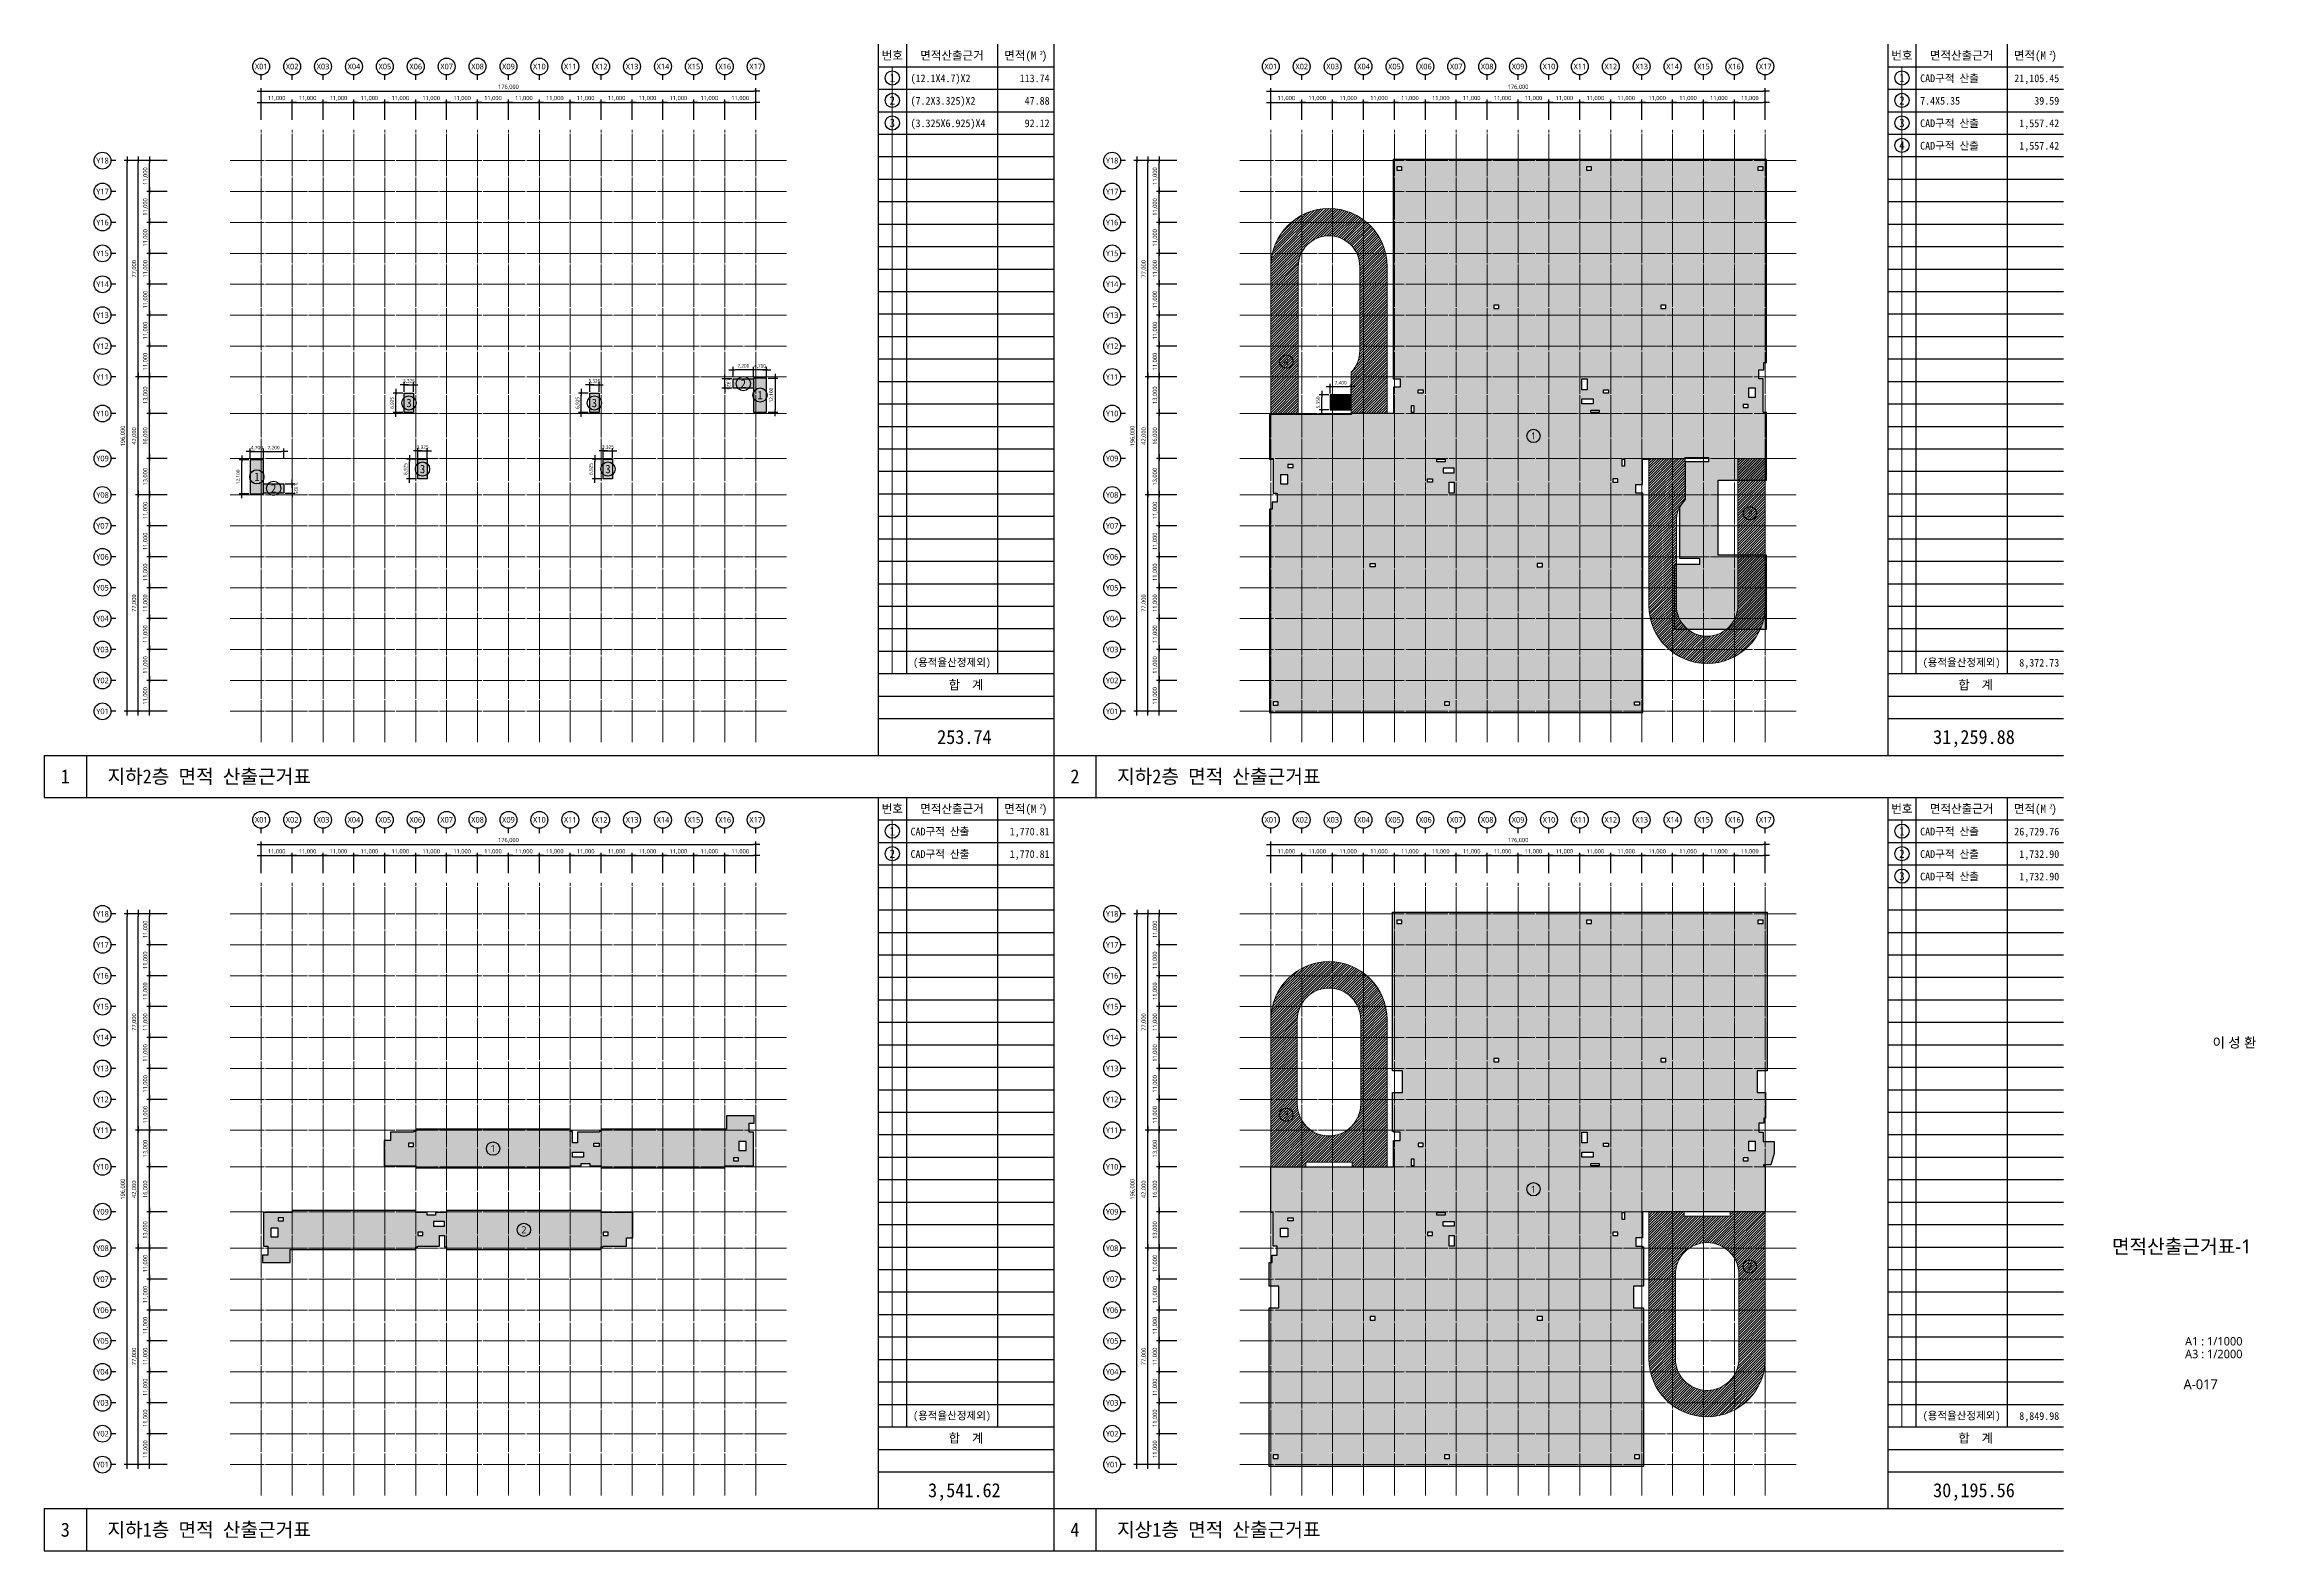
# Model space of a CAD drawing. Header units: millimetres. Extents: x 1877297 to 3504506, y 1389503 to 1925703.
# Drawn here: x 1877297 to 2664506, y 1389503 to 1925703 of the extents above; entities that cross this region are included whole.
import ezdxf
from ezdxf.enums import TextEntityAlignment as Align

# ---------------------------------------------------------------- set-up
doc = ezdxf.new("R2010")
doc.units = ezdxf.units.MM
doc.header["$LTSCALE"] = 5
doc.header["$MEASUREMENT"] = 0
doc.header["$PDSIZE"] = -10
doc.linetypes.add('CEN', pattern=[62, 60, -1, 0, -1])
doc.layers.get('0').update_dxf_attribs({"linetype": 'CONTINUOUS'})
doc.layers.get('Defpoints').update_dxf_attribs({"color": 153, "linetype": 'CONTINUOUS'})
for name, color, linetype, lineweight in [('A-AREA-LIN1', 4, 'CONTINUOUS', 25), ('A-AREA-LIN2', 6, 'CONTINUOUS', 20), ('A-AXIS-BUBL', 7, 'CONTINUOUS', 25), ('A-AXIS-LINE', 1, 'CEN', 15), ('A-BORD-TEXT', 3, 'CONTINUOUS', 25), ('A-DIMS', 7, 'CONTINUOUS', 25), ('A-MKXX-SYMB', 7, 'CONTINUOUS', 25), ('A-XXXX-HATC', 8, 'CONTINUOUS', 18), ('A-XXXX-TABL', 7, 'CONTINUOUS', 25), ('A-XXXX-TXT2', 3, 'CONTINUOUS', 25)]:
    doc.layers.add(name, color=color, linetype=linetype, lineweight=lineweight)
doc.layers.add('A-XXXX-NPLT', color=144, linetype='CONTINUOUS', lineweight=15, plot=False)
doc.layers.add('AA-AREA', color=7, linetype='CONTINUOUS')
doc.styles.add('HY울릉도L', font='')
doc.styles.add('돋움', font='')
doc.styles.add('돋움체', font='')
doc.styles.add('맑은고딕', font='malgun.ttf')
doc.styles.get('HY울릉도L').set_extended_font_data('HYwulM')
doc.styles.get('돋움').set_extended_font_data('DotumChe')
doc.styles.get('돋움체').set_extended_font_data('DotumChe')
doc.dimstyles.new('CDIM', dxfattribs={"dimtxt": 3, "dimasz": 1.5, "dimexe": 2, "dimexo": 1, "dimgap": 1, "dimtad": 1, "dimdec": 0, "dimrnd": 0.5, "dimzin": 0, "dimdsep": 32, "dimlunit": 6, "dimtxsty": 'HY울릉도L', "dimblk1": '_CIDOT', "dimblk2": '_CIDOT', "dimsah": 1, "dimcen": 5.5, "dimclrd": 2, "dimclre": 2, "dimclrt": 7, "dimadec": 0, "dimazin": 0, "dimtfac": 1, "dimtdec": 0, "dimtix": 1, "dimtmove": 2, "dimatfit": 1, "dimldrblk": '_CIDOT', "dimfxl": 1, "dimtolj": 1, "dimtzin": 0, "dimlwd": -1, "dimarcsym": 0})

# ---------------------------------------------------------------- blocks, each defined once
blk = doc.blocks.new('면적산정틀')
at = {"layer": 'A-XXXX-NPLT'}
blk.add_line((2500, -8000), (2500, -224000), dxfattribs=at)
at = {"layer": 'A-XXXX-TABL'}
for p, q in [((-2500, 0), (-2500, -253100)), ((7500, 0), (7500, -224000)), ((40000, 0), (40000, -224000)), ((-2500, -8000), (60000, -8000)), ((-2500, -16000), (60000, -16000)), ((-2500, -24000), (60000, -24000)), ((-2500, -32000), (60000, -32000)), ((-2500, -40000), (60000, -40000)), ((-2500, -48000), (60000, -48000)), ((-2500, -56000), (60000, -56000)), ((-2500, -64000), (60000, -64000)), ((-2500, -72000), (60000, -72000)), ((-2500, -80000), (60000, -80000)), ((-2500, -88000), (60000, -88000)), ((-2500, -96000), (60000, -96000)), ((-2500, -104000), (60000, -104000)), ((-2500, -112000), (60000, -112000)), ((-2500, -120000), (60000, -120000)), ((-2500, -128000), (60000, -128000)), ((-2500, -136000), (60000, -136000)), ((-2500, -144000), (60000, -144000)), ((-2500, -152000), (60000, -152000)), ((-2500, -160000), (60000, -160000)), ((-2500, -168000), (60000, -168000)), ((-2500, -176000), (60000, -176000)), ((-2500, -184000), (60000, -184000)), ((-2500, -192000), (60000, -192000)), ((-2500, -200000), (60000, -200000)), ((-2500, -208000), (60000, -208000)), ((-2500, -216000), (60000, -216000))]:
    blk.add_line(p, q, dxfattribs=at)
at = {"layer": 'A-XXXX-TABL', "color": 2}
for p, q in [((-2500, -224000), (60000, -224000)), ((-2500, -232000), (60000, -232000)), ((-2500, -240000), (60000, -240000))]:
    blk.add_line(p, q, dxfattribs=at)
at = {"layer": 'A-XXXX-TXT2', "style": '돋움체'}
for s, height, p in [('번호', 3000, (2500, -4000)), ('면적산출근거', 3000, (23750, -4000)), ('면적(M )', 3000, (50000, -4000)), ('(용적율산정제외)', 2750, (23750, -220000)), ('합  계', 3250, (28750, -228000))]:
    blk.add_text(s, height=height, dxfattribs=at).set_placement(p, align=Align.MIDDLE_CENTER)
blk.add_text('2', height=1500, dxfattribs=at).set_placement((54948, -3856))
blk = doc.blocks.new('면적중심선')
at = {"layer": 'A-AXIS-LINE', "ltscale": 50}
for points in [[(676821, 1781471), (676821, 1999471)], [(687821, 1781471), (687821, 1999471)], [(698821, 1781471), (698821, 1999471)], [(709821, 1781471), (709821, 1999471)], [(720821, 1781471), (720821, 1999471)], [(731821, 1781471), (731821, 1999471)], [(742821, 1781471), (742821, 1999471)], [(753821, 1781471), (753821, 1999471)], [(764821, 1781471), (764821, 1999471)], [(775821, 1781471), (775821, 1999471)], [(786821, 1781471), (786821, 1999471)], [(797821, 1781471), (797821, 1999471)], [(808821, 1781471), (808821, 1999471)], [(819821, 1781471), (819821, 1999471)], [(830821, 1781471), (830821, 1999471)], [(841821, 1781471), (841821, 1999471)], [(852821, 1781471), (852821, 1999471)], [(863821, 1988471), (665821, 1988471)], [(863821, 1977471), (665821, 1977471)], [(863821, 1966471), (665821, 1966471)], [(863821, 1955471), (665821, 1955471)], [(863821, 1944471), (665821, 1944471)], [(863821, 1933471), (665821, 1933471)], [(863821, 1922471), (665821, 1922471)], [(863821, 1911471), (665821, 1911471)], [(863821, 1898471), (665821, 1898471)], [(863821, 1882471), (665821, 1882471)], [(863821, 1869471), (665821, 1869471)], [(863821, 1858471), (665821, 1858471)], [(863821, 1847471), (665821, 1847471)], [(863821, 1836471), (665821, 1836471)], [(863821, 1825471), (665821, 1825471)], [(863821, 1814471), (665821, 1814471)], [(863821, 1803471), (665821, 1803471)], [(863821, 1792471), (665821, 1792471)]]:
    blk.add_lwpolyline(points, dxfattribs=at)
blk = doc.blocks.new('_CIDOT')
at = {"color": 0, "linetype": 'ByBlock'}
blk.add_line((2, 0), (-1, 0), dxfattribs=at)
at = {"color": 0, "linetype": 'ByBlock', "const_width": 0.5}
blk.add_lwpolyline([(-0.25, 0, 1), (0.25, 0, 1)], format="xyb", close=True, dxfattribs=at)
blk = doc.blocks.new('*D3')
at = {"layer": 'A-DIMS', "lineweight": -2, "transparency": 16777216}
for p, q in [((93193, 67121), (85943, 67121)), ((93193, 56121), (85943, 56121))]:
    blk.add_line(p, q, dxfattribs=at)
at = {"layer": 'A-DIMS', "transparency": 16777216}
blk.add_line((86943, 56871), (86943, 66371), dxfattribs=at)
at = {"layer": 'Defpoints', "color": 0, "transparency": 16777216}
for p in [(86943, 67121), (93693, 67121), (93693, 56121)]:
    blk.add_point(p, dxfattribs=at)
at = {"layer": 'A-DIMS', "transparency": 16777216, "xscale": 750, "yscale": 750, "zscale": 750}
for p, rotation in [((86943, 67121), 90), ((86943, 56121), 270)]:
    blk.add_blockref('_CIDOT', p, dxfattribs=dict(at, rotation=rotation))
at = {"layer": 'A-DIMS', "color": 3, "transparency": 16777216, "insert": (85538, 61621), "char_height": 1500, "attachment_point": 5, "rotation": 90, "style": '맑은고딕'}
blk.add_mtext('\\A1;11,000', dxfattribs=at)
blk = doc.blocks.new('*D4')
at = {"layer": 'A-DIMS', "lineweight": -2, "transparency": 16777216}
for p, q in [((93193, 78121), (85943, 78121)), ((93193, 67121), (85943, 67121))]:
    blk.add_line(p, q, dxfattribs=at)
at = {"layer": 'A-DIMS', "transparency": 16777216}
blk.add_line((86943, 67871), (86943, 77371), dxfattribs=at)
at = {"layer": 'Defpoints', "color": 0, "transparency": 16777216}
for p in [(86943, 78121), (93693, 78121), (93693, 67121)]:
    blk.add_point(p, dxfattribs=at)
at = {"layer": 'A-DIMS', "transparency": 16777216, "xscale": 750, "yscale": 750, "zscale": 750}
for p, rotation in [((86943, 78121), 90), ((86943, 67121), 270)]:
    blk.add_blockref('_CIDOT', p, dxfattribs=dict(at, rotation=rotation))
at = {"layer": 'A-DIMS', "color": 3, "transparency": 16777216, "insert": (85538, 72621), "char_height": 1500, "attachment_point": 5, "rotation": 90, "style": '맑은고딕'}
blk.add_mtext('\\A1;11,000', dxfattribs=at)
blk = doc.blocks.new('*D5')
at = {"layer": 'A-DIMS', "lineweight": -2, "transparency": 16777216}
for p, q in [((93193, 89121), (85943, 89121)), ((93193, 78121), (85943, 78121))]:
    blk.add_line(p, q, dxfattribs=at)
at = {"layer": 'A-DIMS', "transparency": 16777216}
blk.add_line((86943, 78871), (86943, 88371), dxfattribs=at)
at = {"layer": 'Defpoints', "color": 0, "transparency": 16777216}
for p in [(86943, 89121), (93693, 89121), (93693, 78121)]:
    blk.add_point(p, dxfattribs=at)
at = {"layer": 'A-DIMS', "transparency": 16777216, "xscale": 750, "yscale": 750, "zscale": 750}
for p, rotation in [((86943, 89121), 90), ((86943, 78121), 270)]:
    blk.add_blockref('_CIDOT', p, dxfattribs=dict(at, rotation=rotation))
at = {"layer": 'A-DIMS', "color": 3, "transparency": 16777216, "insert": (85538, 83621), "char_height": 1500, "attachment_point": 5, "rotation": 90, "style": '맑은고딕'}
blk.add_mtext('\\A1;11,000', dxfattribs=at)
blk = doc.blocks.new('*D6')
at = {"layer": 'A-DIMS', "lineweight": -2, "transparency": 16777216}
for p, q in [((93193, 100121), (85943, 100121)), ((93193, 89121), (85943, 89121))]:
    blk.add_line(p, q, dxfattribs=at)
at = {"layer": 'A-DIMS', "transparency": 16777216}
blk.add_line((86943, 89871), (86943, 99371), dxfattribs=at)
at = {"layer": 'Defpoints', "color": 0, "transparency": 16777216}
for p in [(86943, 100121), (93693, 100121), (93693, 89121)]:
    blk.add_point(p, dxfattribs=at)
at = {"layer": 'A-DIMS', "transparency": 16777216, "xscale": 750, "yscale": 750, "zscale": 750}
for p, rotation in [((86943, 100121), 90), ((86943, 89121), 270)]:
    blk.add_blockref('_CIDOT', p, dxfattribs=dict(at, rotation=rotation))
at = {"layer": 'A-DIMS', "color": 3, "transparency": 16777216, "insert": (85538, 94621), "char_height": 1500, "attachment_point": 5, "rotation": 90, "style": '맑은고딕'}
blk.add_mtext('\\A1;11,000', dxfattribs=at)
blk = doc.blocks.new('*D7')
at = {"layer": 'A-DIMS', "lineweight": -2, "transparency": 16777216}
for p, q in [((93193, 111121), (85943, 111121)), ((93193, 100121), (85943, 100121))]:
    blk.add_line(p, q, dxfattribs=at)
at = {"layer": 'A-DIMS', "transparency": 16777216}
blk.add_line((86943, 100871), (86943, 110371), dxfattribs=at)
at = {"layer": 'Defpoints', "color": 0, "transparency": 16777216}
for p in [(86943, 111121), (93693, 111121), (93693, 100121)]:
    blk.add_point(p, dxfattribs=at)
at = {"layer": 'A-DIMS', "transparency": 16777216, "xscale": 750, "yscale": 750, "zscale": 750}
for p, rotation in [((86943, 111121), 90), ((86943, 100121), 270)]:
    blk.add_blockref('_CIDOT', p, dxfattribs=dict(at, rotation=rotation))
at = {"layer": 'A-DIMS', "color": 3, "transparency": 16777216, "insert": (85538, 105621), "char_height": 1500, "attachment_point": 5, "rotation": 90, "style": '맑은고딕'}
blk.add_mtext('\\A1;11,000', dxfattribs=at)
blk = doc.blocks.new('*D8')
at = {"layer": 'A-DIMS', "lineweight": -2, "transparency": 16777216}
for p, q in [((93193, 122121), (85943, 122121)), ((93193, 111121), (85943, 111121))]:
    blk.add_line(p, q, dxfattribs=at)
at = {"layer": 'A-DIMS', "transparency": 16777216}
blk.add_line((86943, 111871), (86943, 121371), dxfattribs=at)
at = {"layer": 'Defpoints', "color": 0, "transparency": 16777216}
for p in [(86943, 122121), (93693, 122121), (93693, 111121)]:
    blk.add_point(p, dxfattribs=at)
at = {"layer": 'A-DIMS', "transparency": 16777216, "xscale": 750, "yscale": 750, "zscale": 750}
for p, rotation in [((86943, 122121), 90), ((86943, 111121), 270)]:
    blk.add_blockref('_CIDOT', p, dxfattribs=dict(at, rotation=rotation))
at = {"layer": 'A-DIMS', "color": 3, "transparency": 16777216, "insert": (85538, 116621), "char_height": 1500, "attachment_point": 5, "rotation": 90, "style": '맑은고딕'}
blk.add_mtext('\\A1;11,000', dxfattribs=at)
blk = doc.blocks.new('*D9')
at = {"layer": 'A-DIMS', "lineweight": -2, "transparency": 16777216}
for p, q in [((93193, 135121), (85943, 135121)), ((93193, 122121), (85943, 122121))]:
    blk.add_line(p, q, dxfattribs=at)
at = {"layer": 'A-DIMS', "transparency": 16777216}
blk.add_line((86943, 122871), (86943, 134371), dxfattribs=at)
at = {"layer": 'Defpoints', "color": 0, "transparency": 16777216}
for p in [(86943, 135121), (93693, 135121), (93693, 122121)]:
    blk.add_point(p, dxfattribs=at)
at = {"layer": 'A-DIMS', "transparency": 16777216, "xscale": 750, "yscale": 750, "zscale": 750}
for p, rotation in [((86943, 135121), 90), ((86943, 122121), 270)]:
    blk.add_blockref('_CIDOT', p, dxfattribs=dict(at, rotation=rotation))
at = {"layer": 'A-DIMS', "color": 3, "transparency": 16777216, "insert": (85538, 128621), "char_height": 1500, "attachment_point": 5, "rotation": 90, "style": '맑은고딕'}
blk.add_mtext('\\A1;13,000', dxfattribs=at)
blk = doc.blocks.new('*D10')
at = {"layer": 'A-DIMS', "lineweight": -2, "transparency": 16777216}
for p, q in [((93193, 151121), (85943, 151121)), ((93193, 135121), (85943, 135121))]:
    blk.add_line(p, q, dxfattribs=at)
at = {"layer": 'A-DIMS', "transparency": 16777216}
blk.add_line((86943, 135871), (86943, 150371), dxfattribs=at)
at = {"layer": 'Defpoints', "color": 0, "transparency": 16777216}
for p in [(86943, 151121), (93693, 151121), (93693, 135121)]:
    blk.add_point(p, dxfattribs=at)
at = {"layer": 'A-DIMS', "transparency": 16777216, "xscale": 750, "yscale": 750, "zscale": 750}
for p, rotation in [((86943, 151121), 90), ((86943, 135121), 270)]:
    blk.add_blockref('_CIDOT', p, dxfattribs=dict(at, rotation=rotation))
at = {"layer": 'A-DIMS', "color": 3, "transparency": 16777216, "insert": (85538, 143121), "char_height": 1500, "attachment_point": 5, "rotation": 90, "style": '맑은고딕'}
blk.add_mtext('\\A1;16,000', dxfattribs=at)
blk = doc.blocks.new('*D11')
at = {"layer": 'A-DIMS', "lineweight": -2, "transparency": 16777216}
for p, q in [((93193, 164121), (85943, 164121)), ((93193, 151121), (85943, 151121))]:
    blk.add_line(p, q, dxfattribs=at)
at = {"layer": 'A-DIMS', "transparency": 16777216}
blk.add_line((86943, 151871), (86943, 163371), dxfattribs=at)
at = {"layer": 'Defpoints', "color": 0, "transparency": 16777216}
for p in [(86943, 164121), (93693, 164121), (93693, 151121)]:
    blk.add_point(p, dxfattribs=at)
at = {"layer": 'A-DIMS', "transparency": 16777216, "xscale": 750, "yscale": 750, "zscale": 750}
for p, rotation in [((86943, 164121), 90), ((86943, 151121), 270)]:
    blk.add_blockref('_CIDOT', p, dxfattribs=dict(at, rotation=rotation))
at = {"layer": 'A-DIMS', "color": 3, "transparency": 16777216, "insert": (85538, 157621), "char_height": 1500, "attachment_point": 5, "rotation": 90, "style": '맑은고딕'}
blk.add_mtext('\\A1;13,000', dxfattribs=at)
blk = doc.blocks.new('*D12')
at = {"layer": 'A-DIMS', "lineweight": -2, "transparency": 16777216}
for p, q in [((93193, 175121), (85943, 175121)), ((93193, 164121), (85943, 164121))]:
    blk.add_line(p, q, dxfattribs=at)
at = {"layer": 'A-DIMS', "transparency": 16777216}
blk.add_line((86943, 164871), (86943, 174371), dxfattribs=at)
at = {"layer": 'Defpoints', "color": 0, "transparency": 16777216}
for p in [(86943, 175121), (93693, 175121), (93693, 164121)]:
    blk.add_point(p, dxfattribs=at)
at = {"layer": 'A-DIMS', "transparency": 16777216, "xscale": 750, "yscale": 750, "zscale": 750}
for p, rotation in [((86943, 175121), 90), ((86943, 164121), 270)]:
    blk.add_blockref('_CIDOT', p, dxfattribs=dict(at, rotation=rotation))
at = {"layer": 'A-DIMS', "color": 3, "transparency": 16777216, "insert": (85538, 169621), "char_height": 1500, "attachment_point": 5, "rotation": 90, "style": '맑은고딕'}
blk.add_mtext('\\A1;11,000', dxfattribs=at)
blk = doc.blocks.new('*D13')
at = {"layer": 'A-DIMS', "lineweight": -2, "transparency": 16777216}
for p, q in [((93193, 186121), (85943, 186121)), ((93193, 175121), (85943, 175121))]:
    blk.add_line(p, q, dxfattribs=at)
at = {"layer": 'A-DIMS', "transparency": 16777216}
blk.add_line((86943, 175871), (86943, 185371), dxfattribs=at)
at = {"layer": 'Defpoints', "color": 0, "transparency": 16777216}
for p in [(86943, 186121), (93693, 186121), (93693, 175121)]:
    blk.add_point(p, dxfattribs=at)
at = {"layer": 'A-DIMS', "transparency": 16777216, "xscale": 750, "yscale": 750, "zscale": 750}
for p, rotation in [((86943, 186121), 90), ((86943, 175121), 270)]:
    blk.add_blockref('_CIDOT', p, dxfattribs=dict(at, rotation=rotation))
at = {"layer": 'A-DIMS', "color": 3, "transparency": 16777216, "insert": (85538, 180621), "char_height": 1500, "attachment_point": 5, "rotation": 90, "style": '맑은고딕'}
blk.add_mtext('\\A1;11,000', dxfattribs=at)
blk = doc.blocks.new('*D14')
at = {"layer": 'A-DIMS', "lineweight": -2, "transparency": 16777216}
for p, q in [((93193, 197121), (85943, 197121)), ((93193, 186121), (85943, 186121))]:
    blk.add_line(p, q, dxfattribs=at)
at = {"layer": 'A-DIMS', "transparency": 16777216}
blk.add_line((86943, 186871), (86943, 196371), dxfattribs=at)
at = {"layer": 'Defpoints', "color": 0, "transparency": 16777216}
for p in [(86943, 197121), (93693, 197121), (93693, 186121)]:
    blk.add_point(p, dxfattribs=at)
at = {"layer": 'A-DIMS', "transparency": 16777216, "xscale": 750, "yscale": 750, "zscale": 750}
for p, rotation in [((86943, 197121), 90), ((86943, 186121), 270)]:
    blk.add_blockref('_CIDOT', p, dxfattribs=dict(at, rotation=rotation))
at = {"layer": 'A-DIMS', "color": 3, "transparency": 16777216, "insert": (85538, 191621), "char_height": 1500, "attachment_point": 5, "rotation": 90, "style": '맑은고딕'}
blk.add_mtext('\\A1;11,000', dxfattribs=at)
blk = doc.blocks.new('*D15')
at = {"layer": 'A-DIMS', "lineweight": -2, "transparency": 16777216}
for p, q in [((93193, 208121), (85943, 208121)), ((93193, 197121), (85943, 197121))]:
    blk.add_line(p, q, dxfattribs=at)
at = {"layer": 'A-DIMS', "transparency": 16777216}
blk.add_line((86943, 197871), (86943, 207371), dxfattribs=at)
at = {"layer": 'Defpoints', "color": 0, "transparency": 16777216}
for p in [(86943, 208121), (93693, 208121), (93693, 197121)]:
    blk.add_point(p, dxfattribs=at)
at = {"layer": 'A-DIMS', "transparency": 16777216, "xscale": 750, "yscale": 750, "zscale": 750}
for p, rotation in [((86943, 208121), 90), ((86943, 197121), 270)]:
    blk.add_blockref('_CIDOT', p, dxfattribs=dict(at, rotation=rotation))
at = {"layer": 'A-DIMS', "color": 3, "transparency": 16777216, "insert": (85538, 202621), "char_height": 1500, "attachment_point": 5, "rotation": 90, "style": '맑은고딕'}
blk.add_mtext('\\A1;11,000', dxfattribs=at)
blk = doc.blocks.new('*D16')
at = {"layer": 'A-DIMS', "lineweight": -2, "transparency": 16777216}
for p, q in [((93193, 219121), (85943, 219121)), ((93193, 208121), (85943, 208121))]:
    blk.add_line(p, q, dxfattribs=at)
at = {"layer": 'A-DIMS', "transparency": 16777216}
blk.add_line((86943, 208871), (86943, 218371), dxfattribs=at)
at = {"layer": 'Defpoints', "color": 0, "transparency": 16777216}
for p in [(86943, 219121), (93693, 219121), (93693, 208121)]:
    blk.add_point(p, dxfattribs=at)
at = {"layer": 'A-DIMS', "transparency": 16777216, "xscale": 750, "yscale": 750, "zscale": 750}
for p, rotation in [((86943, 219121), 90), ((86943, 208121), 270)]:
    blk.add_blockref('_CIDOT', p, dxfattribs=dict(at, rotation=rotation))
at = {"layer": 'A-DIMS', "color": 3, "transparency": 16777216, "insert": (85538, 213621), "char_height": 1500, "attachment_point": 5, "rotation": 90, "style": '맑은고딕'}
blk.add_mtext('\\A1;11,000', dxfattribs=at)
blk = doc.blocks.new('*D17')
at = {"layer": 'A-DIMS', "lineweight": -2, "transparency": 16777216}
for p, q in [((93193, 230121), (85943, 230121)), ((93193, 219121), (85943, 219121))]:
    blk.add_line(p, q, dxfattribs=at)
at = {"layer": 'A-DIMS', "transparency": 16777216}
blk.add_line((86943, 219871), (86943, 229371), dxfattribs=at)
at = {"layer": 'Defpoints', "color": 0, "transparency": 16777216}
for p in [(86943, 230121), (93693, 230121), (93693, 219121)]:
    blk.add_point(p, dxfattribs=at)
at = {"layer": 'A-DIMS', "transparency": 16777216, "xscale": 750, "yscale": 750, "zscale": 750}
for p, rotation in [((86943, 230121), 90), ((86943, 219121), 270)]:
    blk.add_blockref('_CIDOT', p, dxfattribs=dict(at, rotation=rotation))
at = {"layer": 'A-DIMS', "color": 3, "transparency": 16777216, "insert": (85538, 224621), "char_height": 1500, "attachment_point": 5, "rotation": 90, "style": '맑은고딕'}
blk.add_mtext('\\A1;11,000', dxfattribs=at)
blk = doc.blocks.new('*D18')
at = {"layer": 'A-DIMS', "lineweight": -2, "transparency": 16777216}
for p, q in [((93193, 241121), (85943, 241121)), ((93193, 230121), (85943, 230121))]:
    blk.add_line(p, q, dxfattribs=at)
at = {"layer": 'A-DIMS', "transparency": 16777216}
blk.add_line((86943, 230871), (86943, 240371), dxfattribs=at)
at = {"layer": 'Defpoints', "color": 0, "transparency": 16777216}
for p in [(86943, 241121), (93693, 241121), (93693, 230121)]:
    blk.add_point(p, dxfattribs=at)
at = {"layer": 'A-DIMS', "transparency": 16777216, "xscale": 750, "yscale": 750, "zscale": 750}
for p, rotation in [((86943, 241121), 90), ((86943, 230121), 270)]:
    blk.add_blockref('_CIDOT', p, dxfattribs=dict(at, rotation=rotation))
at = {"layer": 'A-DIMS', "color": 3, "transparency": 16777216, "insert": (85538, 235621), "char_height": 1500, "attachment_point": 5, "rotation": 90, "style": '맑은고딕'}
blk.add_mtext('\\A1;11,000', dxfattribs=at)
blk = doc.blocks.new('*D19')
at = {"layer": 'A-DIMS', "lineweight": -2, "transparency": 16777216}
for p, q in [((93193, 122121), (81943, 122121)), ((93193, 45121), (81943, 45121))]:
    blk.add_line(p, q, dxfattribs=at)
at = {"layer": 'A-DIMS', "transparency": 16777216}
blk.add_line((82943, 45871), (82943, 121371), dxfattribs=at)
at = {"layer": 'Defpoints', "color": 0, "transparency": 16777216}
for p in [(82943, 122121), (93693, 122121), (93693, 45121)]:
    blk.add_point(p, dxfattribs=at)
at = {"layer": 'A-DIMS', "transparency": 16777216, "xscale": 750, "yscale": 750, "zscale": 750}
for p, rotation in [((82943, 122121), 90), ((82943, 45121), 270)]:
    blk.add_blockref('_CIDOT', p, dxfattribs=dict(at, rotation=rotation))
at = {"layer": 'A-DIMS', "color": 3, "transparency": 16777216, "insert": (81542, 83621), "char_height": 1500, "attachment_point": 5, "rotation": 90, "style": '맑은고딕'}
blk.add_mtext('\\A1;77,000', dxfattribs=at)
blk = doc.blocks.new('*D20')
at = {"layer": 'A-DIMS', "lineweight": -2, "transparency": 16777216}
for p, q in [((93193, 241121), (77943, 241121)), ((93193, 45121), (77943, 45121))]:
    blk.add_line(p, q, dxfattribs=at)
at = {"layer": 'A-DIMS', "transparency": 16777216}
blk.add_line((78943, 45871), (78943, 240371), dxfattribs=at)
at = {"layer": 'Defpoints', "color": 0, "transparency": 16777216}
for p in [(78943, 241121), (93693, 241121), (93693, 45121)]:
    blk.add_point(p, dxfattribs=at)
at = {"layer": 'A-DIMS', "transparency": 16777216, "xscale": 750, "yscale": 750, "zscale": 750}
for p, rotation in [((78943, 241121), 90), ((78943, 45121), 270)]:
    blk.add_blockref('_CIDOT', p, dxfattribs=dict(at, rotation=rotation))
at = {"layer": 'A-DIMS', "color": 3, "transparency": 16777216, "insert": (77538, 143121), "char_height": 1500, "attachment_point": 5, "rotation": 90, "style": '맑은고딕'}
blk.add_mtext('\\A1;196,000', dxfattribs=at)
blk = doc.blocks.new('*D21')
at = {"layer": 'A-DIMS', "lineweight": -2, "transparency": 16777216}
for p, q in [((93193, 56121), (85943, 56121)), ((93193, 45121), (85943, 45121))]:
    blk.add_line(p, q, dxfattribs=at)
at = {"layer": 'A-DIMS', "transparency": 16777216}
blk.add_line((86943, 45871), (86943, 55371), dxfattribs=at)
at = {"layer": 'Defpoints', "color": 0, "transparency": 16777216}
for p in [(86943, 56121), (93693, 56121), (93693, 45121)]:
    blk.add_point(p, dxfattribs=at)
at = {"layer": 'A-DIMS', "transparency": 16777216, "xscale": 750, "yscale": 750, "zscale": 750}
for p, rotation in [((86943, 56121), 90), ((86943, 45121), 270)]:
    blk.add_blockref('_CIDOT', p, dxfattribs=dict(at, rotation=rotation))
at = {"layer": 'A-DIMS', "color": 3, "transparency": 16777216, "insert": (85538, 50621), "char_height": 1500, "attachment_point": 5, "rotation": 90, "style": '맑은고딕'}
blk.add_mtext('\\A1;11,000', dxfattribs=at)
blk = doc.blocks.new('*D22')
at = {"layer": 'A-DIMS', "lineweight": -2, "transparency": 16777216}
for p, q in [((93193, 164121), (81943, 164121)), ((93193, 122121), (81943, 122121))]:
    blk.add_line(p, q, dxfattribs=at)
at = {"layer": 'A-DIMS', "transparency": 16777216}
blk.add_line((82943, 122871), (82943, 163371), dxfattribs=at)
at = {"layer": 'Defpoints', "color": 0, "transparency": 16777216}
for p in [(82943, 164121), (93693, 164121), (93693, 122121)]:
    blk.add_point(p, dxfattribs=at)
at = {"layer": 'A-DIMS', "transparency": 16777216, "xscale": 750, "yscale": 750, "zscale": 750}
for p, rotation in [((82943, 164121), 90), ((82943, 122121), 270)]:
    blk.add_blockref('_CIDOT', p, dxfattribs=dict(at, rotation=rotation))
at = {"layer": 'A-DIMS', "color": 3, "transparency": 16777216, "insert": (81542, 143121), "char_height": 1500, "attachment_point": 5, "rotation": 90, "style": '맑은고딕'}
blk.add_mtext('\\A1;42,000', dxfattribs=at)
blk = doc.blocks.new('*D23')
at = {"layer": 'A-DIMS', "lineweight": -2, "transparency": 16777216}
for p, q in [((93193, 241121), (81943, 241121)), ((93193, 164121), (81943, 164121))]:
    blk.add_line(p, q, dxfattribs=at)
at = {"layer": 'A-DIMS', "transparency": 16777216}
blk.add_line((82943, 164871), (82943, 240371), dxfattribs=at)
at = {"layer": 'Defpoints', "color": 0, "transparency": 16777216}
for p in [(82943, 241121), (93693, 241121), (93693, 164121)]:
    blk.add_point(p, dxfattribs=at)
at = {"layer": 'A-DIMS', "transparency": 16777216, "xscale": 750, "yscale": 750, "zscale": 750}
for p, rotation in [((82943, 241121), 90), ((82943, 164121), 270)]:
    blk.add_blockref('_CIDOT', p, dxfattribs=dict(at, rotation=rotation))
at = {"layer": 'A-DIMS', "color": 3, "transparency": 16777216, "insert": (81542, 202621), "char_height": 1500, "attachment_point": 5, "rotation": 90, "style": '맑은고딕'}
blk.add_mtext('\\A1;77,000', dxfattribs=at)
blk = doc.blocks.new('*D24')
at = {"layer": 'A-DIMS', "lineweight": -2, "transparency": 16777216}
for p, q in [((148693, 255621), (148693, 262871)), ((159693, 255621), (159693, 262871))]:
    blk.add_line(p, q, dxfattribs=at)
at = {"layer": 'A-DIMS', "transparency": 16777216}
blk.add_line((149443, 261871), (158943, 261871), dxfattribs=at)
at = {"layer": 'Defpoints', "color": 0, "transparency": 16777216}
for p in [(159693, 261871), (148693, 255121), (159693, 255121)]:
    blk.add_point(p, dxfattribs=at)
at = {"layer": 'A-DIMS', "transparency": 16777216, "xscale": 750, "yscale": 750, "zscale": 750, "rotation": 180}
blk.add_blockref('_CIDOT', (148693, 261871), dxfattribs=at)
at = {"layer": 'A-DIMS', "transparency": 16777216, "xscale": 750, "yscale": 750, "zscale": 750}
blk.add_blockref('_CIDOT', (159693, 261871), dxfattribs=at)
at = {"layer": 'A-DIMS', "color": 3, "transparency": 16777216, "insert": (154193, 263275), "char_height": 1500, "attachment_point": 5, "style": '맑은고딕'}
blk.add_mtext('\\A1;11,000', dxfattribs=at)
blk = doc.blocks.new('*D25')
at = {"layer": 'A-DIMS', "lineweight": -2, "transparency": 16777216}
for p, q in [((159693, 255621), (159693, 262871)), ((170693, 255621), (170693, 262871))]:
    blk.add_line(p, q, dxfattribs=at)
at = {"layer": 'A-DIMS', "transparency": 16777216}
blk.add_line((160443, 261871), (169943, 261871), dxfattribs=at)
at = {"layer": 'Defpoints', "color": 0, "transparency": 16777216}
for p in [(170693, 261871), (159693, 255121), (170693, 255121)]:
    blk.add_point(p, dxfattribs=at)
at = {"layer": 'A-DIMS', "transparency": 16777216, "xscale": 750, "yscale": 750, "zscale": 750, "rotation": 180}
blk.add_blockref('_CIDOT', (159693, 261871), dxfattribs=at)
at = {"layer": 'A-DIMS', "transparency": 16777216, "xscale": 750, "yscale": 750, "zscale": 750}
blk.add_blockref('_CIDOT', (170693, 261871), dxfattribs=at)
at = {"layer": 'A-DIMS', "color": 3, "transparency": 16777216, "insert": (165193, 263275), "char_height": 1500, "attachment_point": 5, "style": '맑은고딕'}
blk.add_mtext('\\A1;11,000', dxfattribs=at)
blk = doc.blocks.new('*D26')
at = {"layer": 'A-DIMS', "lineweight": -2, "transparency": 16777216}
for p, q in [((170693, 255621), (170693, 262871)), ((181693, 255621), (181693, 262871))]:
    blk.add_line(p, q, dxfattribs=at)
at = {"layer": 'A-DIMS', "transparency": 16777216}
blk.add_line((171443, 261871), (180943, 261871), dxfattribs=at)
at = {"layer": 'Defpoints', "color": 0, "transparency": 16777216}
for p in [(181693, 261871), (170693, 255121), (181693, 255121)]:
    blk.add_point(p, dxfattribs=at)
at = {"layer": 'A-DIMS', "transparency": 16777216, "xscale": 750, "yscale": 750, "zscale": 750, "rotation": 180}
blk.add_blockref('_CIDOT', (170693, 261871), dxfattribs=at)
at = {"layer": 'A-DIMS', "transparency": 16777216, "xscale": 750, "yscale": 750, "zscale": 750}
blk.add_blockref('_CIDOT', (181693, 261871), dxfattribs=at)
at = {"layer": 'A-DIMS', "color": 3, "transparency": 16777216, "insert": (176193, 263275), "char_height": 1500, "attachment_point": 5, "style": '맑은고딕'}
blk.add_mtext('\\A1;11,000', dxfattribs=at)
blk = doc.blocks.new('*D27')
at = {"layer": 'A-DIMS', "lineweight": -2, "transparency": 16777216}
for p, q in [((181693, 255621), (181693, 262871)), ((192693, 255621), (192693, 262871))]:
    blk.add_line(p, q, dxfattribs=at)
at = {"layer": 'A-DIMS', "transparency": 16777216}
blk.add_line((182443, 261871), (191943, 261871), dxfattribs=at)
at = {"layer": 'Defpoints', "color": 0, "transparency": 16777216}
for p in [(192693, 261871), (181693, 255121), (192693, 255121)]:
    blk.add_point(p, dxfattribs=at)
at = {"layer": 'A-DIMS', "transparency": 16777216, "xscale": 750, "yscale": 750, "zscale": 750, "rotation": 180}
blk.add_blockref('_CIDOT', (181693, 261871), dxfattribs=at)
at = {"layer": 'A-DIMS', "transparency": 16777216, "xscale": 750, "yscale": 750, "zscale": 750}
blk.add_blockref('_CIDOT', (192693, 261871), dxfattribs=at)
at = {"layer": 'A-DIMS', "color": 3, "transparency": 16777216, "insert": (187193, 263275), "char_height": 1500, "attachment_point": 5, "style": '맑은고딕'}
blk.add_mtext('\\A1;11,000', dxfattribs=at)
blk = doc.blocks.new('*D28')
at = {"layer": 'A-DIMS', "lineweight": -2, "transparency": 16777216}
for p, q in [((192693, 255621), (192693, 262871)), ((203693, 255621), (203693, 262871))]:
    blk.add_line(p, q, dxfattribs=at)
at = {"layer": 'A-DIMS', "transparency": 16777216}
blk.add_line((193443, 261871), (202943, 261871), dxfattribs=at)
at = {"layer": 'Defpoints', "color": 0, "transparency": 16777216}
for p in [(203693, 261871), (192693, 255121), (203693, 255121)]:
    blk.add_point(p, dxfattribs=at)
at = {"layer": 'A-DIMS', "transparency": 16777216, "xscale": 750, "yscale": 750, "zscale": 750, "rotation": 180}
blk.add_blockref('_CIDOT', (192693, 261871), dxfattribs=at)
at = {"layer": 'A-DIMS', "transparency": 16777216, "xscale": 750, "yscale": 750, "zscale": 750}
blk.add_blockref('_CIDOT', (203693, 261871), dxfattribs=at)
at = {"layer": 'A-DIMS', "color": 3, "transparency": 16777216, "insert": (198193, 263275), "char_height": 1500, "attachment_point": 5, "style": '맑은고딕'}
blk.add_mtext('\\A1;11,000', dxfattribs=at)
blk = doc.blocks.new('*D29')
at = {"layer": 'A-DIMS', "lineweight": -2, "transparency": 16777216}
for p, q in [((203693, 255621), (203693, 262871)), ((214693, 255621), (214693, 262871))]:
    blk.add_line(p, q, dxfattribs=at)
at = {"layer": 'A-DIMS', "transparency": 16777216}
blk.add_line((204443, 261871), (213943, 261871), dxfattribs=at)
at = {"layer": 'Defpoints', "color": 0, "transparency": 16777216}
for p in [(214693, 261871), (203693, 255121), (214693, 255121)]:
    blk.add_point(p, dxfattribs=at)
at = {"layer": 'A-DIMS', "transparency": 16777216, "xscale": 750, "yscale": 750, "zscale": 750, "rotation": 180}
blk.add_blockref('_CIDOT', (203693, 261871), dxfattribs=at)
at = {"layer": 'A-DIMS', "transparency": 16777216, "xscale": 750, "yscale": 750, "zscale": 750}
blk.add_blockref('_CIDOT', (214693, 261871), dxfattribs=at)
at = {"layer": 'A-DIMS', "color": 3, "transparency": 16777216, "insert": (209193, 263275), "char_height": 1500, "attachment_point": 5, "style": '맑은고딕'}
blk.add_mtext('\\A1;11,000', dxfattribs=at)
blk = doc.blocks.new('*D30')
at = {"layer": 'A-DIMS', "lineweight": -2, "transparency": 16777216}
for p, q in [((214693, 255621), (214693, 262871)), ((225693, 255621), (225693, 262871))]:
    blk.add_line(p, q, dxfattribs=at)
at = {"layer": 'A-DIMS', "transparency": 16777216}
blk.add_line((215443, 261871), (224943, 261871), dxfattribs=at)
at = {"layer": 'Defpoints', "color": 0, "transparency": 16777216}
for p in [(225693, 261871), (214693, 255121), (225693, 255121)]:
    blk.add_point(p, dxfattribs=at)
at = {"layer": 'A-DIMS', "transparency": 16777216, "xscale": 750, "yscale": 750, "zscale": 750, "rotation": 180}
blk.add_blockref('_CIDOT', (214693, 261871), dxfattribs=at)
at = {"layer": 'A-DIMS', "transparency": 16777216, "xscale": 750, "yscale": 750, "zscale": 750}
blk.add_blockref('_CIDOT', (225693, 261871), dxfattribs=at)
at = {"layer": 'A-DIMS', "color": 3, "transparency": 16777216, "insert": (220193, 263275), "char_height": 1500, "attachment_point": 5, "style": '맑은고딕'}
blk.add_mtext('\\A1;11,000', dxfattribs=at)
blk = doc.blocks.new('*D31')
at = {"layer": 'A-DIMS', "lineweight": -2, "transparency": 16777216}
for p, q in [((225693, 255621), (225693, 262871)), ((236693, 255621), (236693, 262871))]:
    blk.add_line(p, q, dxfattribs=at)
at = {"layer": 'A-DIMS', "transparency": 16777216}
blk.add_line((226443, 261871), (235943, 261871), dxfattribs=at)
at = {"layer": 'Defpoints', "color": 0, "transparency": 16777216}
for p in [(236693, 261871), (225693, 255121), (236693, 255121)]:
    blk.add_point(p, dxfattribs=at)
at = {"layer": 'A-DIMS', "transparency": 16777216, "xscale": 750, "yscale": 750, "zscale": 750, "rotation": 180}
blk.add_blockref('_CIDOT', (225693, 261871), dxfattribs=at)
at = {"layer": 'A-DIMS', "transparency": 16777216, "xscale": 750, "yscale": 750, "zscale": 750}
blk.add_blockref('_CIDOT', (236693, 261871), dxfattribs=at)
at = {"layer": 'A-DIMS', "color": 3, "transparency": 16777216, "insert": (231193, 263275), "char_height": 1500, "attachment_point": 5, "style": '맑은고딕'}
blk.add_mtext('\\A1;11,000', dxfattribs=at)
blk = doc.blocks.new('*D32')
at = {"layer": 'A-DIMS', "lineweight": -2, "transparency": 16777216}
for p, q in [((236693, 255621), (236693, 262871)), ((247693, 255621), (247693, 262871))]:
    blk.add_line(p, q, dxfattribs=at)
at = {"layer": 'A-DIMS', "transparency": 16777216}
blk.add_line((237443, 261871), (246943, 261871), dxfattribs=at)
at = {"layer": 'Defpoints', "color": 0, "transparency": 16777216}
for p in [(247693, 261871), (236693, 255121), (247693, 255121)]:
    blk.add_point(p, dxfattribs=at)
at = {"layer": 'A-DIMS', "transparency": 16777216, "xscale": 750, "yscale": 750, "zscale": 750, "rotation": 180}
blk.add_blockref('_CIDOT', (236693, 261871), dxfattribs=at)
at = {"layer": 'A-DIMS', "transparency": 16777216, "xscale": 750, "yscale": 750, "zscale": 750}
blk.add_blockref('_CIDOT', (247693, 261871), dxfattribs=at)
at = {"layer": 'A-DIMS', "color": 3, "transparency": 16777216, "insert": (242193, 263275), "char_height": 1500, "attachment_point": 5, "style": '맑은고딕'}
blk.add_mtext('\\A1;11,000', dxfattribs=at)
blk = doc.blocks.new('*D33')
at = {"layer": 'A-DIMS', "lineweight": -2, "transparency": 16777216}
for p, q in [((247693, 255621), (247693, 262871)), ((258693, 255621), (258693, 262871))]:
    blk.add_line(p, q, dxfattribs=at)
at = {"layer": 'A-DIMS', "transparency": 16777216}
blk.add_line((248443, 261871), (257943, 261871), dxfattribs=at)
at = {"layer": 'Defpoints', "color": 0, "transparency": 16777216}
for p in [(258693, 261871), (247693, 255121), (258693, 255121)]:
    blk.add_point(p, dxfattribs=at)
at = {"layer": 'A-DIMS', "transparency": 16777216, "xscale": 750, "yscale": 750, "zscale": 750, "rotation": 180}
blk.add_blockref('_CIDOT', (247693, 261871), dxfattribs=at)
at = {"layer": 'A-DIMS', "transparency": 16777216, "xscale": 750, "yscale": 750, "zscale": 750}
blk.add_blockref('_CIDOT', (258693, 261871), dxfattribs=at)
at = {"layer": 'A-DIMS', "color": 3, "transparency": 16777216, "insert": (253193, 263275), "char_height": 1500, "attachment_point": 5, "style": '맑은고딕'}
blk.add_mtext('\\A1;11,000', dxfattribs=at)
blk = doc.blocks.new('*D34')
at = {"layer": 'A-DIMS', "lineweight": -2, "transparency": 16777216}
for p, q in [((258693, 255621), (258693, 262871)), ((269693, 255621), (269693, 262871))]:
    blk.add_line(p, q, dxfattribs=at)
at = {"layer": 'A-DIMS', "transparency": 16777216}
blk.add_line((259443, 261871), (268943, 261871), dxfattribs=at)
at = {"layer": 'Defpoints', "color": 0, "transparency": 16777216}
for p in [(269693, 261871), (258693, 255121), (269693, 255121)]:
    blk.add_point(p, dxfattribs=at)
at = {"layer": 'A-DIMS', "transparency": 16777216, "xscale": 750, "yscale": 750, "zscale": 750, "rotation": 180}
blk.add_blockref('_CIDOT', (258693, 261871), dxfattribs=at)
at = {"layer": 'A-DIMS', "transparency": 16777216, "xscale": 750, "yscale": 750, "zscale": 750}
blk.add_blockref('_CIDOT', (269693, 261871), dxfattribs=at)
at = {"layer": 'A-DIMS', "color": 3, "transparency": 16777216, "insert": (264193, 263275), "char_height": 1500, "attachment_point": 5, "style": '맑은고딕'}
blk.add_mtext('\\A1;11,000', dxfattribs=at)
blk = doc.blocks.new('*D35')
at = {"layer": 'A-DIMS', "lineweight": -2, "transparency": 16777216}
for p, q in [((269693, 255621), (269693, 262871)), ((280693, 255621), (280693, 262871))]:
    blk.add_line(p, q, dxfattribs=at)
at = {"layer": 'A-DIMS', "transparency": 16777216}
blk.add_line((270443, 261871), (279943, 261871), dxfattribs=at)
at = {"layer": 'Defpoints', "color": 0, "transparency": 16777216}
for p in [(280693, 261871), (269693, 255121), (280693, 255121)]:
    blk.add_point(p, dxfattribs=at)
at = {"layer": 'A-DIMS', "transparency": 16777216, "xscale": 750, "yscale": 750, "zscale": 750, "rotation": 180}
blk.add_blockref('_CIDOT', (269693, 261871), dxfattribs=at)
at = {"layer": 'A-DIMS', "transparency": 16777216, "xscale": 750, "yscale": 750, "zscale": 750}
blk.add_blockref('_CIDOT', (280693, 261871), dxfattribs=at)
at = {"layer": 'A-DIMS', "color": 3, "transparency": 16777216, "insert": (275193, 263275), "char_height": 1500, "attachment_point": 5, "style": '맑은고딕'}
blk.add_mtext('\\A1;11,000', dxfattribs=at)
blk = doc.blocks.new('*D36')
at = {"layer": 'A-DIMS', "lineweight": -2, "transparency": 16777216}
for p, q in [((280693, 255621), (280693, 262871)), ((291693, 255621), (291693, 262871))]:
    blk.add_line(p, q, dxfattribs=at)
at = {"layer": 'A-DIMS', "transparency": 16777216}
blk.add_line((281443, 261871), (290943, 261871), dxfattribs=at)
at = {"layer": 'Defpoints', "color": 0, "transparency": 16777216}
for p in [(291693, 261871), (280693, 255121), (291693, 255121)]:
    blk.add_point(p, dxfattribs=at)
at = {"layer": 'A-DIMS', "transparency": 16777216, "xscale": 750, "yscale": 750, "zscale": 750, "rotation": 180}
blk.add_blockref('_CIDOT', (280693, 261871), dxfattribs=at)
at = {"layer": 'A-DIMS', "transparency": 16777216, "xscale": 750, "yscale": 750, "zscale": 750}
blk.add_blockref('_CIDOT', (291693, 261871), dxfattribs=at)
at = {"layer": 'A-DIMS', "color": 3, "transparency": 16777216, "insert": (286193, 263275), "char_height": 1500, "attachment_point": 5, "style": '맑은고딕'}
blk.add_mtext('\\A1;11,000', dxfattribs=at)
blk = doc.blocks.new('*D37')
at = {"layer": 'A-DIMS', "lineweight": -2, "transparency": 16777216}
for p, q in [((126693, 255621), (126693, 266871)), ((302693, 255621), (302693, 266871))]:
    blk.add_line(p, q, dxfattribs=at)
at = {"layer": 'A-DIMS', "transparency": 16777216}
blk.add_line((127443, 265871), (301943, 265871), dxfattribs=at)
at = {"layer": 'Defpoints', "color": 0, "transparency": 16777216}
for p in [(302693, 265871), (126693, 255121), (302693, 255121)]:
    blk.add_point(p, dxfattribs=at)
at = {"layer": 'A-DIMS', "transparency": 16777216, "xscale": 750, "yscale": 750, "zscale": 750, "rotation": 180}
blk.add_blockref('_CIDOT', (126693, 265871), dxfattribs=at)
at = {"layer": 'A-DIMS', "transparency": 16777216, "xscale": 750, "yscale": 750, "zscale": 750}
blk.add_blockref('_CIDOT', (302693, 265871), dxfattribs=at)
at = {"layer": 'A-DIMS', "color": 3, "transparency": 16777216, "insert": (214693, 267275), "char_height": 1500, "attachment_point": 5, "style": '맑은고딕'}
blk.add_mtext('\\A1;176,000', dxfattribs=at)
blk = doc.blocks.new('*D38')
at = {"layer": 'A-DIMS', "lineweight": -2, "transparency": 16777216}
for p, q in [((291693, 255621), (291693, 262871)), ((302693, 255621), (302693, 262871))]:
    blk.add_line(p, q, dxfattribs=at)
at = {"layer": 'A-DIMS', "transparency": 16777216}
blk.add_line((292443, 261871), (301943, 261871), dxfattribs=at)
at = {"layer": 'Defpoints', "color": 0, "transparency": 16777216}
for p in [(302693, 261871), (291693, 255121), (302693, 255121)]:
    blk.add_point(p, dxfattribs=at)
at = {"layer": 'A-DIMS', "transparency": 16777216, "xscale": 750, "yscale": 750, "zscale": 750, "rotation": 180}
blk.add_blockref('_CIDOT', (291693, 261871), dxfattribs=at)
at = {"layer": 'A-DIMS', "transparency": 16777216, "xscale": 750, "yscale": 750, "zscale": 750}
blk.add_blockref('_CIDOT', (302693, 261871), dxfattribs=at)
at = {"layer": 'A-DIMS', "color": 3, "transparency": 16777216, "insert": (297193, 263275), "char_height": 1500, "attachment_point": 5, "style": '맑은고딕'}
blk.add_mtext('\\A1;11,000', dxfattribs=at)
blk = doc.blocks.new('*D39')
at = {"layer": 'A-DIMS', "lineweight": -2, "transparency": 16777216}
for p, q in [((126693, 255621), (126693, 262871)), ((137693, 255621), (137693, 262871))]:
    blk.add_line(p, q, dxfattribs=at)
at = {"layer": 'A-DIMS', "transparency": 16777216}
blk.add_line((127443, 261871), (136943, 261871), dxfattribs=at)
at = {"layer": 'Defpoints', "color": 0, "transparency": 16777216}
for p in [(137693, 261871), (126693, 255121), (137693, 255121)]:
    blk.add_point(p, dxfattribs=at)
at = {"layer": 'A-DIMS', "transparency": 16777216, "xscale": 750, "yscale": 750, "zscale": 750, "rotation": 180}
blk.add_blockref('_CIDOT', (126693, 261871), dxfattribs=at)
at = {"layer": 'A-DIMS', "transparency": 16777216, "xscale": 750, "yscale": 750, "zscale": 750}
blk.add_blockref('_CIDOT', (137693, 261871), dxfattribs=at)
at = {"layer": 'A-DIMS', "color": 3, "transparency": 16777216, "insert": (132193, 263275), "char_height": 1500, "attachment_point": 5, "style": '맑은고딕'}
blk.add_mtext('\\A1;11,000', dxfattribs=at)
blk = doc.blocks.new('*D40')
at = {"layer": 'A-DIMS', "lineweight": -2, "transparency": 16777216}
for p, q in [((137693, 255621), (137693, 262871)), ((148693, 255621), (148693, 262871))]:
    blk.add_line(p, q, dxfattribs=at)
at = {"layer": 'A-DIMS', "transparency": 16777216}
blk.add_line((138443, 261871), (147943, 261871), dxfattribs=at)
at = {"layer": 'Defpoints', "color": 0, "transparency": 16777216}
for p in [(148693, 261871), (137693, 255121), (148693, 255121)]:
    blk.add_point(p, dxfattribs=at)
at = {"layer": 'A-DIMS', "transparency": 16777216, "xscale": 750, "yscale": 750, "zscale": 750, "rotation": 180}
blk.add_blockref('_CIDOT', (137693, 261871), dxfattribs=at)
at = {"layer": 'A-DIMS', "transparency": 16777216, "xscale": 750, "yscale": 750, "zscale": 750}
blk.add_blockref('_CIDOT', (148693, 261871), dxfattribs=at)
at = {"layer": 'A-DIMS', "color": 3, "transparency": 16777216, "insert": (143193, 263275), "char_height": 1500, "attachment_point": 5, "style": '맑은고딕'}
blk.add_mtext('\\A1;11,000', dxfattribs=at)
blk = doc.blocks.new('*D43')
at = {"layer": 'A-DIMS', "transparency": 16777216}
for p, q in [((1949890, 1780773), (1949140, 1780773)), ((1950640, 1780773), (1955340, 1780773)), ((1956090, 1780773), (1956840, 1780773))]:
    blk.add_line(p, q, dxfattribs=at)
at = {"layer": 'A-DIMS', "lineweight": -2, "transparency": 16777216}
for p, q in [((1950640, 1778273), (1950640, 1781773)), ((1955340, 1778273), (1955340, 1781773))]:
    blk.add_line(p, q, dxfattribs=at)
at = {"layer": 'Defpoints', "color": 0, "transparency": 16777216}
for p in [(1955340, 1780773), (1950640, 1777773), (1955340, 1777773)]:
    blk.add_point(p, dxfattribs=at)
at = {"layer": 'A-DIMS', "transparency": 16777216, "xscale": 750, "yscale": 750, "zscale": 750}
blk.add_blockref('_CIDOT', (1950640, 1780773), dxfattribs=at)
at = {"layer": 'A-DIMS', "transparency": 16777216, "xscale": 750, "yscale": 750, "zscale": 750, "rotation": 180}
blk.add_blockref('_CIDOT', (1955340, 1780773), dxfattribs=at)
at = {"layer": 'A-DIMS', "color": 3, "transparency": 16777216, "insert": (1952990, 1782024), "char_height": 1250, "attachment_point": 5, "style": '맑은고딕'}
blk.add_mtext('\\A1;4,700', dxfattribs=at)
blk = doc.blocks.new('*D44')
at = {"layer": 'A-DIMS', "lineweight": -2, "transparency": 16777216}
for p, q in [((1950140, 1777773), (1946640, 1777773)), ((1950140, 1765673), (1946640, 1765673))]:
    blk.add_line(p, q, dxfattribs=at)
at = {"layer": 'A-DIMS', "transparency": 16777216}
blk.add_line((1947640, 1766423), (1947640, 1777023), dxfattribs=at)
at = {"layer": 'Defpoints', "color": 0, "transparency": 16777216}
for p in [(1947640, 1777773), (1950640, 1777773), (1950640, 1765673)]:
    blk.add_point(p, dxfattribs=at)
at = {"layer": 'A-DIMS', "transparency": 16777216, "xscale": 750, "yscale": 750, "zscale": 750}
for p, rotation in [((1947640, 1777773), 90), ((1947640, 1765673), 270)]:
    blk.add_blockref('_CIDOT', p, dxfattribs=dict(at, rotation=rotation))
at = {"layer": 'A-DIMS', "color": 3, "transparency": 16777216, "insert": (1946386, 1771723), "char_height": 1250, "attachment_point": 5, "rotation": 90, "style": '맑은고딕'}
blk.add_mtext('\\A1;12,100', dxfattribs=at)
blk = doc.blocks.new('*D45')
at = {"layer": 'A-DIMS', "lineweight": -2, "transparency": 16777216}
for p, q in [((1955340, 1778273), (1955340, 1781773)), ((1962540, 1778273), (1962540, 1781773))]:
    blk.add_line(p, q, dxfattribs=at)
at = {"layer": 'A-DIMS', "transparency": 16777216}
blk.add_line((1956090, 1780773), (1961790, 1780773), dxfattribs=at)
at = {"layer": 'Defpoints', "color": 0, "transparency": 16777216}
for p in [(1962540, 1780773), (1955340, 1777773), (1962540, 1777773)]:
    blk.add_point(p, dxfattribs=at)
at = {"layer": 'A-DIMS', "transparency": 16777216, "xscale": 750, "yscale": 750, "zscale": 750, "rotation": 180}
blk.add_blockref('_CIDOT', (1955340, 1780773), dxfattribs=at)
at = {"layer": 'A-DIMS', "transparency": 16777216, "xscale": 750, "yscale": 750, "zscale": 750}
blk.add_blockref('_CIDOT', (1962540, 1780773), dxfattribs=at)
at = {"layer": 'A-DIMS', "color": 3, "transparency": 16777216, "insert": (1958940, 1782024), "char_height": 1250, "attachment_point": 5, "style": '맑은고딕'}
blk.add_mtext('\\A1;7,200', dxfattribs=at)
blk = doc.blocks.new('*D46')
at = {"layer": 'A-DIMS', "lineweight": -2, "transparency": 16777216}
for p, q in [((1963040, 1769298), (1966540, 1769298)), ((1963040, 1765973), (1966540, 1765973))]:
    blk.add_line(p, q, dxfattribs=at)
at = {"layer": 'A-DIMS', "transparency": 16777216}
for p, q in [((1965540, 1770048), (1965540, 1770798)), ((1965540, 1769298), (1965540, 1765973)), ((1965540, 1765223), (1965540, 1764473))]:
    blk.add_line(p, q, dxfattribs=at)
at = {"layer": 'Defpoints', "color": 0, "transparency": 16777216}
for p in [(1962540, 1769298), (1962540, 1765973), (1965540, 1765973)]:
    blk.add_point(p, dxfattribs=at)
at = {"layer": 'A-DIMS', "transparency": 16777216, "xscale": 750, "yscale": 750, "zscale": 750}
for p, rotation in [((1965540, 1769298), 270.0009743028297), ((1965540, 1765973), 90.00097430282963)]:
    blk.add_blockref('_CIDOT', p, dxfattribs=dict(at, rotation=rotation))
at = {"layer": 'A-DIMS', "color": 3, "transparency": 16777216, "insert": (1966791, 1767636), "char_height": 1250, "attachment_point": 5, "rotation": 270.000974, "style": '맑은고딕'}
blk.add_mtext('\\A1;3,325', dxfattribs=at)
blk = doc.blocks.new('*D47')
at = {"layer": 'A-DIMS', "transparency": 16777216}
for p, q in [((2004715, 1804498), (2003965, 1804498)), ((2005465, 1804498), (2008790, 1804498)), ((2009540, 1804498), (2010290, 1804498))]:
    blk.add_line(p, q, dxfattribs=at)
at = {"layer": 'A-DIMS', "lineweight": -2, "transparency": 16777216}
for p, q in [((2005465, 1801998), (2005465, 1805498)), ((2008790, 1801998), (2008790, 1805498))]:
    blk.add_line(p, q, dxfattribs=at)
at = {"layer": 'Defpoints', "color": 0, "transparency": 16777216}
for p in [(2008790, 1804498), (2005465, 1801498), (2008790, 1801498)]:
    blk.add_point(p, dxfattribs=at)
at = {"layer": 'A-DIMS', "transparency": 16777216, "xscale": 750, "yscale": 750, "zscale": 750}
blk.add_blockref('_CIDOT', (2005465, 1804498), dxfattribs=at)
at = {"layer": 'A-DIMS', "transparency": 16777216, "xscale": 750, "yscale": 750, "zscale": 750, "rotation": 180}
blk.add_blockref('_CIDOT', (2008790, 1804498), dxfattribs=at)
at = {"layer": 'A-DIMS', "color": 3, "transparency": 16777216, "insert": (2007128, 1805749), "char_height": 1250, "attachment_point": 5, "style": '맑은고딕'}
blk.add_mtext('\\A1;3,325', dxfattribs=at)
blk = doc.blocks.new('*D48')
at = {"layer": 'A-DIMS', "lineweight": -2, "transparency": 16777216}
for p, q in [((2004965, 1801498), (2001465, 1801498)), ((2004965, 1794573), (2001465, 1794573))]:
    blk.add_line(p, q, dxfattribs=at)
at = {"layer": 'A-DIMS', "transparency": 16777216}
blk.add_line((2002465, 1795323), (2002465, 1800748), dxfattribs=at)
at = {"layer": 'Defpoints', "color": 0, "transparency": 16777216}
for p in [(2002465, 1801498), (2005465, 1801498), (2005465, 1794573)]:
    blk.add_point(p, dxfattribs=at)
at = {"layer": 'A-DIMS', "transparency": 16777216, "xscale": 750, "yscale": 750, "zscale": 750}
for p, rotation in [((2002465, 1801498), 90), ((2002465, 1794573), 270)]:
    blk.add_blockref('_CIDOT', p, dxfattribs=dict(at, rotation=rotation))
at = {"layer": 'A-DIMS', "color": 3, "transparency": 16777216, "insert": (2001214, 1798036), "char_height": 1250, "attachment_point": 5, "rotation": 90, "style": '맑은고딕'}
blk.add_mtext('\\A1;6,925', dxfattribs=at)
blk = doc.blocks.new('*D49')
at = {"layer": 'A-DIMS', "transparency": 16777216}
for p, q in [((2009540, 1780973), (2008790, 1780973)), ((2010290, 1780973), (2013615, 1780973)), ((2014365, 1780973), (2015115, 1780973))]:
    blk.add_line(p, q, dxfattribs=at)
at = {"layer": 'A-DIMS', "lineweight": -2, "transparency": 16777216}
for p, q in [((2010290, 1778473), (2010290, 1781973)), ((2013615, 1778473), (2013615, 1781973))]:
    blk.add_line(p, q, dxfattribs=at)
at = {"layer": 'Defpoints', "color": 0, "transparency": 16777216}
for p in [(2013615, 1780973), (2010290, 1777973), (2013615, 1777973)]:
    blk.add_point(p, dxfattribs=at)
at = {"layer": 'A-DIMS', "transparency": 16777216, "xscale": 750, "yscale": 750, "zscale": 750}
blk.add_blockref('_CIDOT', (2010290, 1780973), dxfattribs=at)
at = {"layer": 'A-DIMS', "transparency": 16777216, "xscale": 750, "yscale": 750, "zscale": 750, "rotation": 180}
blk.add_blockref('_CIDOT', (2013615, 1780973), dxfattribs=at)
at = {"layer": 'A-DIMS', "color": 3, "transparency": 16777216, "insert": (2011953, 1782224), "char_height": 1250, "attachment_point": 5, "style": '맑은고딕'}
blk.add_mtext('\\A1;3,325', dxfattribs=at)
blk = doc.blocks.new('*D50')
at = {"layer": 'A-DIMS', "lineweight": -2, "transparency": 16777216}
for p, q in [((2009790, 1777973), (2006290, 1777973)), ((2009790, 1771048), (2006290, 1771048))]:
    blk.add_line(p, q, dxfattribs=at)
at = {"layer": 'A-DIMS', "transparency": 16777216}
blk.add_line((2007290, 1771798), (2007290, 1777223), dxfattribs=at)
at = {"layer": 'Defpoints', "color": 0, "transparency": 16777216}
for p in [(2007290, 1777973), (2010290, 1777973), (2010290, 1771048)]:
    blk.add_point(p, dxfattribs=at)
at = {"layer": 'A-DIMS', "transparency": 16777216, "xscale": 750, "yscale": 750, "zscale": 750}
for p, rotation in [((2007290, 1777973), 90), ((2007290, 1771048), 270)]:
    blk.add_blockref('_CIDOT', p, dxfattribs=dict(at, rotation=rotation))
at = {"layer": 'A-DIMS', "color": 3, "transparency": 16777216, "insert": (2006039, 1774511), "char_height": 1250, "attachment_point": 5, "rotation": 90, "style": '맑은고딕'}
blk.add_mtext('\\A1;6,925', dxfattribs=at)
blk = doc.blocks.new('*D51')
at = {"layer": 'A-DIMS', "transparency": 16777216}
for p, q in [((2075540, 1780973), (2074790, 1780973)), ((2076290, 1780973), (2079615, 1780973)), ((2080365, 1780973), (2081115, 1780973))]:
    blk.add_line(p, q, dxfattribs=at)
at = {"layer": 'A-DIMS', "lineweight": -2, "transparency": 16777216}
for p, q in [((2076290, 1778473), (2076290, 1781973)), ((2079615, 1778473), (2079615, 1781973))]:
    blk.add_line(p, q, dxfattribs=at)
at = {"layer": 'Defpoints', "color": 0, "transparency": 16777216}
for p in [(2079615, 1780973), (2076290, 1777973), (2079615, 1777973)]:
    blk.add_point(p, dxfattribs=at)
at = {"layer": 'A-DIMS', "transparency": 16777216, "xscale": 750, "yscale": 750, "zscale": 750}
blk.add_blockref('_CIDOT', (2076290, 1780973), dxfattribs=at)
at = {"layer": 'A-DIMS', "transparency": 16777216, "xscale": 750, "yscale": 750, "zscale": 750, "rotation": 180}
blk.add_blockref('_CIDOT', (2079615, 1780973), dxfattribs=at)
at = {"layer": 'A-DIMS', "color": 3, "transparency": 16777216, "insert": (2077953, 1782224), "char_height": 1250, "attachment_point": 5, "style": '맑은고딕'}
blk.add_mtext('\\A1;3,325', dxfattribs=at)
blk = doc.blocks.new('*D52')
at = {"layer": 'A-DIMS', "lineweight": -2, "transparency": 16777216}
for p, q in [((2075790, 1777973), (2072290, 1777973)), ((2075790, 1771048), (2072290, 1771048))]:
    blk.add_line(p, q, dxfattribs=at)
at = {"layer": 'A-DIMS', "transparency": 16777216}
blk.add_line((2073290, 1771798), (2073290, 1777223), dxfattribs=at)
at = {"layer": 'Defpoints', "color": 0, "transparency": 16777216}
for p in [(2073290, 1777973), (2076290, 1777973), (2076290, 1771048)]:
    blk.add_point(p, dxfattribs=at)
at = {"layer": 'A-DIMS', "transparency": 16777216, "xscale": 750, "yscale": 750, "zscale": 750}
for p, rotation in [((2073290, 1777973), 90), ((2073290, 1771048), 270)]:
    blk.add_blockref('_CIDOT', p, dxfattribs=dict(at, rotation=rotation))
at = {"layer": 'A-DIMS', "color": 3, "transparency": 16777216, "insert": (2072039, 1774511), "char_height": 1250, "attachment_point": 5, "rotation": 90, "style": '맑은고딕'}
blk.add_mtext('\\A1;6,925', dxfattribs=at)
blk = doc.blocks.new('*D53')
at = {"layer": 'A-DIMS', "transparency": 16777216}
for p, q in [((2070715, 1804498), (2069965, 1804498)), ((2071465, 1804498), (2074790, 1804498)), ((2075540, 1804498), (2076290, 1804498))]:
    blk.add_line(p, q, dxfattribs=at)
at = {"layer": 'A-DIMS', "lineweight": -2, "transparency": 16777216}
for p, q in [((2071465, 1801998), (2071465, 1805498)), ((2074790, 1801998), (2074790, 1805498))]:
    blk.add_line(p, q, dxfattribs=at)
at = {"layer": 'Defpoints', "color": 0, "transparency": 16777216}
for p in [(2074790, 1804498), (2071465, 1801498), (2074790, 1801498)]:
    blk.add_point(p, dxfattribs=at)
at = {"layer": 'A-DIMS', "transparency": 16777216, "xscale": 750, "yscale": 750, "zscale": 750}
blk.add_blockref('_CIDOT', (2071465, 1804498), dxfattribs=at)
at = {"layer": 'A-DIMS', "transparency": 16777216, "xscale": 750, "yscale": 750, "zscale": 750, "rotation": 180}
blk.add_blockref('_CIDOT', (2074790, 1804498), dxfattribs=at)
at = {"layer": 'A-DIMS', "color": 3, "transparency": 16777216, "insert": (2073128, 1805749), "char_height": 1250, "attachment_point": 5, "style": '맑은고딕'}
blk.add_mtext('\\A1;3,325', dxfattribs=at)
blk = doc.blocks.new('*D54')
at = {"layer": 'A-DIMS', "lineweight": -2, "transparency": 16777216}
for p, q in [((2070965, 1801498), (2067465, 1801498)), ((2070965, 1794573), (2067465, 1794573))]:
    blk.add_line(p, q, dxfattribs=at)
at = {"layer": 'A-DIMS', "transparency": 16777216}
blk.add_line((2068465, 1795323), (2068465, 1800748), dxfattribs=at)
at = {"layer": 'Defpoints', "color": 0, "transparency": 16777216}
for p in [(2068465, 1801498), (2071465, 1801498), (2071465, 1794573)]:
    blk.add_point(p, dxfattribs=at)
at = {"layer": 'A-DIMS', "transparency": 16777216, "xscale": 750, "yscale": 750, "zscale": 750}
for p, rotation in [((2068465, 1801498), 90), ((2068465, 1794573), 270)]:
    blk.add_blockref('_CIDOT', p, dxfattribs=dict(at, rotation=rotation))
at = {"layer": 'A-DIMS', "color": 3, "transparency": 16777216, "insert": (2067214, 1798036), "char_height": 1250, "attachment_point": 5, "rotation": 90, "style": '맑은고딕'}
blk.add_mtext('\\A1;6,925', dxfattribs=at)
blk = doc.blocks.new('*D55')
at = {"layer": 'A-DIMS', "lineweight": -2, "transparency": 16777216}
for p, q in [((2129740, 1807373), (2129740, 1810873)), ((2134440, 1807373), (2134440, 1810873))]:
    blk.add_line(p, q, dxfattribs=at)
at = {"layer": 'A-DIMS', "transparency": 16777216}
for p, q in [((2128990, 1809873), (2128240, 1809873)), ((2134440, 1809873), (2129740, 1809873)), ((2135190, 1809873), (2135940, 1809873))]:
    blk.add_line(p, q, dxfattribs=at)
at = {"layer": 'Defpoints', "color": 0, "transparency": 16777216}
for p in [(2129740, 1809873), (2129740, 1806873), (2134440, 1806873)]:
    blk.add_point(p, dxfattribs=at)
at = {"layer": 'A-DIMS', "transparency": 16777216, "xscale": 750, "yscale": 750, "zscale": 750}
for p, rotation in [((2129740, 1809873), 4.541323196380868e-10), ((2134440, 1809873), 180.0000000004541)]:
    blk.add_blockref('_CIDOT', p, dxfattribs=dict(at, rotation=rotation))
at = {"layer": 'A-DIMS', "color": 3, "transparency": 16777216, "insert": (2132090, 1811124), "char_height": 1250, "attachment_point": 5, "style": '맑은고딕'}
blk.add_mtext('\\A1;4,700', dxfattribs=at)
blk = doc.blocks.new('*D56')
at = {"layer": 'A-DIMS', "lineweight": -2, "transparency": 16777216}
for p, q in [((2134940, 1806873), (2138440, 1806873)), ((2134940, 1794773), (2138440, 1794773))]:
    blk.add_line(p, q, dxfattribs=at)
at = {"layer": 'A-DIMS', "transparency": 16777216}
blk.add_line((2137440, 1806123), (2137440, 1795523), dxfattribs=at)
at = {"layer": 'Defpoints', "color": 0, "transparency": 16777216}
for p in [(2134440, 1806873), (2134440, 1794773), (2137440, 1794773)]:
    blk.add_point(p, dxfattribs=at)
at = {"layer": 'A-DIMS', "transparency": 16777216, "xscale": 750, "yscale": 750, "zscale": 750}
for p, rotation in [((2137440, 1806873), 90), ((2137440, 1794773), 270)]:
    blk.add_blockref('_CIDOT', p, dxfattribs=dict(at, rotation=rotation))
at = {"layer": 'A-DIMS', "color": 3, "transparency": 16777216, "insert": (2136186, 1800823), "char_height": 1250, "attachment_point": 5, "rotation": 90, "style": '맑은고딕'}
blk.add_mtext('\\A1;12,100', dxfattribs=at)
blk = doc.blocks.new('*D57')
at = {"layer": 'A-DIMS', "lineweight": -2, "transparency": 16777216}
for p, q in [((2122040, 1806573), (2118540, 1806573)), ((2122040, 1803248), (2118540, 1803248))]:
    blk.add_line(p, q, dxfattribs=at)
at = {"layer": 'A-DIMS', "transparency": 16777216}
for p, q in [((2119540, 1807323), (2119540, 1808073)), ((2119540, 1803248), (2119540, 1806573)), ((2119540, 1802498), (2119540, 1801748))]:
    blk.add_line(p, q, dxfattribs=at)
at = {"layer": 'Defpoints', "color": 0, "transparency": 16777216}
for p in [(2119540, 1806573), (2122540, 1806573), (2122540, 1803248)]:
    blk.add_point(p, dxfattribs=at)
at = {"layer": 'A-DIMS', "transparency": 16777216, "xscale": 750, "yscale": 750, "zscale": 750}
for p, rotation in [((2119540, 1806573), 270.0009743028296), ((2119540, 1803248), 90.00097430282959)]:
    blk.add_blockref('_CIDOT', p, dxfattribs=dict(at, rotation=rotation))
at = {"layer": 'A-DIMS', "color": 3, "transparency": 16777216, "insert": (2120791, 1804911), "char_height": 1250, "attachment_point": 5, "rotation": 270.000974, "style": '맑은고딕'}
blk.add_mtext('\\A1;3,325', dxfattribs=at)
blk = doc.blocks.new('*D58')
at = {"layer": 'A-DIMS', "lineweight": -2, "transparency": 16777216}
for p, q in [((2122540, 1807373), (2122540, 1810873)), ((2129740, 1807373), (2129740, 1810873))]:
    blk.add_line(p, q, dxfattribs=at)
at = {"layer": 'A-DIMS', "transparency": 16777216}
blk.add_line((2128990, 1809873), (2123290, 1809873), dxfattribs=at)
at = {"layer": 'Defpoints', "color": 0, "transparency": 16777216}
for p in [(2122540, 1809873), (2122540, 1806873), (2129740, 1806873)]:
    blk.add_point(p, dxfattribs=at)
at = {"layer": 'A-DIMS', "transparency": 16777216, "xscale": 750, "yscale": 750, "zscale": 750}
for p, rotation in [((2122540, 1809873), 180.0000000004002), ((2129740, 1809873), 4.001599052116944e-10)]:
    blk.add_blockref('_CIDOT', p, dxfattribs=dict(at, rotation=rotation))
at = {"layer": 'A-DIMS', "color": 3, "transparency": 16777216, "insert": (2126140, 1811124), "char_height": 1250, "attachment_point": 5, "style": '맑은고딕'}
blk.add_mtext('\\A1;7,200', dxfattribs=at)
blk = doc.blocks.new('*D59')
at = {"layer": 'A-DIMS', "lineweight": -2, "transparency": 16777216}
for p, q in [((2335065, 1801373), (2335065, 1804873)), ((2342465, 1801373), (2342465, 1804873))]:
    blk.add_line(p, q, dxfattribs=at)
at = {"layer": 'A-DIMS', "transparency": 16777216}
blk.add_line((2335815, 1803873), (2341715, 1803873), dxfattribs=at)
at = {"layer": 'Defpoints', "color": 0, "transparency": 16777216}
for p in [(2342465, 1803873), (2335065, 1800873), (2342465, 1800873)]:
    blk.add_point(p, dxfattribs=at)
at = {"layer": 'A-DIMS', "transparency": 16777216, "xscale": 750, "yscale": 750, "zscale": 750, "rotation": 180}
blk.add_blockref('_CIDOT', (2335065, 1803873), dxfattribs=at)
at = {"layer": 'A-DIMS', "transparency": 16777216, "xscale": 750, "yscale": 750, "zscale": 750}
blk.add_blockref('_CIDOT', (2342465, 1803873), dxfattribs=at)
at = {"layer": 'A-DIMS', "color": 3, "transparency": 16777216, "insert": (2338765, 1805124), "char_height": 1250, "attachment_point": 5, "style": '맑은고딕'}
blk.add_mtext('\\A1;7,400', dxfattribs=at)
blk = doc.blocks.new('*D60')
at = {"layer": 'A-DIMS', "lineweight": -2, "transparency": 16777216}
for p, q in [((2334565, 1800873), (2331065, 1800873)), ((2334565, 1795523), (2331065, 1795523))]:
    blk.add_line(p, q, dxfattribs=at)
at = {"layer": 'A-DIMS', "transparency": 16777216}
blk.add_line((2332065, 1796273), (2332065, 1800123), dxfattribs=at)
at = {"layer": 'Defpoints', "color": 0, "transparency": 16777216}
for p in [(2332065, 1800873), (2335065, 1800873), (2335065, 1795523)]:
    blk.add_point(p, dxfattribs=at)
at = {"layer": 'A-DIMS', "transparency": 16777216, "xscale": 750, "yscale": 750, "zscale": 750}
for p, rotation in [((2332065, 1800873), 90), ((2332065, 1795523), 270)]:
    blk.add_blockref('_CIDOT', p, dxfattribs=dict(at, rotation=rotation))
at = {"layer": 'A-DIMS', "color": 3, "transparency": 16777216, "insert": (2330814, 1798198), "char_height": 1250, "attachment_point": 5, "rotation": 90, "style": '맑은고딕'}
blk.add_mtext('\\A1;5,350', dxfattribs=at)
blk = doc.blocks.new('DIM(210222)')
for p, q in [((126693, 269870.6), (126693, 271620.6)), ((137693, 269870.6), (137693, 271620.6)), ((148693, 269870.6), (148693, 271620.6)), ((159693, 269870.6), (159693, 271620.6)), ((170693, 269870.6), (170693, 271620.6)), ((181693, 269870.6), (181693, 271620.6)), ((192693, 269870.6), (192693, 271620.6)), ((203693, 269870.6), (203693, 271620.6)), ((214693, 269870.6), (214693, 271620.6)), ((225693, 269870.6), (225693, 271620.6)), ((236693, 269870.6), (236693, 271620.6)), ((247693, 269870.6), (247693, 271620.6)), ((258693, 269870.6), (258693, 271620.6)), ((269693, 269870.6), (269693, 271620.6)), ((280693, 269870.6), (280693, 271620.6)), ((291693, 269870.6), (291693, 271620.6)), ((302693, 269870.6), (302693, 271620.6)), ((74943, 241120.6), (73193, 241120.6)), ((74943, 230120.6), (73193, 230120.6)), ((74943, 219120.6), (73193, 219120.6)), ((74943, 208120.6), (73193, 208120.6)), ((74943, 197120.6), (73193, 197120.6)), ((74943, 186120.6), (73193, 186120.6)), ((74943, 175120.6), (73193, 175120.6)), ((74943, 164120.6), (73193, 164120.6)), ((74943, 151120.6), (73193, 151120.6)), ((74943, 135120.6), (73193, 135120.6)), ((74943, 122120.6), (73193, 122120.6)), ((74943, 111120.6), (73193, 111120.6)), ((74943, 100120.6), (73193, 100120.6)), ((74943, 89120.6), (73193, 89120.6)), ((74943, 78120.6), (73193, 78120.6)), ((74943, 67120.6), (73193, 67120.6)), ((74943, 56120.6), (73193, 56120.6)), ((74943, 45120.6), (73193, 45120.6))]:
    blk.add_line(p, q)
at = {"layer": 'A-AXIS-BUBL', "ltscale": 0.2}
for centre in [(126693, 274620.6), (137693, 274620.6), (148693, 274620.6), (159693, 274620.6), (170693, 274620.6), (181693, 274620.6), (192693, 274620.6), (203693, 274620.6), (214693, 274620.6), (225693, 274620.6), (236693, 274620.6), (247693, 274620.6), (258693, 274620.6), (269693, 274620.6), (280693, 274620.6), (291693, 274620.6), (302693, 274620.6), (70193, 241120.6), (70193, 230120.6), (70193, 219120.6), (70193, 208120.6), (70193, 197120.6), (70193, 186120.6), (70193, 175120.6), (70193, 164120.6), (70193, 151120.6), (70193, 135120.6), (70193, 122120.6), (70193, 111120.6), (70193, 100120.6), (70193, 89120.6), (70193, 78120.6), (70193, 67120.6), (70193, 56120.6), (70193, 45120.6)]:
    blk.add_circle(centre, 3000, dxfattribs=at)
at = {"layer": 'A-XXXX-TXT2', "ltscale": 0.2, "style": '맑은고딕'}
for s, p in [('X01', (126693, 274620.6)), ('X02', (137693, 274620.6)), ('X03', (148693, 274620.6)), ('X04', (159693, 274620.6)), ('X05', (170693, 274620.6)), ('X06', (181693, 274620.6)), ('X07', (192693, 274620.6)), ('X08', (203693, 274620.6)), ('X09', (214693, 274620.6)), ('X10', (225693, 274620.6)), ('X11', (236693, 274620.6)), ('X12', (247693, 274620.6)), ('X13', (258693, 274620.6)), ('X14', (269693, 274620.6)), ('X15', (280693, 274620.6)), ('X16', (291693, 274620.6)), ('X17', (302693, 274620.6)), ('Y18', (70193, 241120.6)), ('Y17', (70193, 230120.6)), ('Y16', (70193, 219120.6)), ('Y15', (70193, 208120.6)), ('Y14', (70193, 197120.6)), ('Y13', (70193, 186120.6)), ('Y12', (70193, 175120.6)), ('Y11', (70193, 164120.6)), ('Y10', (70193, 151120.6)), ('Y09', (70193, 135120.6)), ('Y08', (70193, 122120.6)), ('Y07', (70193, 111120.6)), ('Y06', (70193, 100120.6)), ('Y05', (70193, 89120.6)), ('Y04', (70193, 78120.6)), ('Y03', (70193, 67120.6)), ('Y02', (70193, 56120.6)), ('Y01', (70193, 45120.6))]:
    blk.add_text(s, height=2000, dxfattribs=at).set_placement(p, align=Align.MIDDLE)
at = {"layer": 'A-DIMS'}
for p1, p2, distance, picture, middle in [((126693, 255120.6), (302693, 255120.6), 10750, '*D37', (214693, 267275.5)), ((126693, 255120.6), (137693, 255120.6), 6750, '*D39', (132193, 263275.5)), ((137693, 255120.6), (148693, 255120.6), 6750, '*D40', (143193, 263275.5)), ((148693, 255120.6), (159693, 255120.6), 6750, '*D24', (154193, 263275.5)), ((159693, 255120.6), (170693, 255120.6), 6750, '*D25', (165193, 263275.5)), ((170693, 255120.6), (181693, 255120.6), 6750, '*D26', (176193, 263275.5)), ((181693, 255120.6), (192693, 255120.6), 6750, '*D27', (187193, 263275.5)), ((192693, 255120.6), (203693, 255120.6), 6750, '*D28', (198193, 263275.5)), ((203693, 255120.6), (214693, 255120.6), 6750, '*D29', (209193, 263275.5)), ((214693, 255120.6), (225693, 255120.6), 6750, '*D30', (220193, 263275.5)), ((225693, 255120.6), (236693, 255120.6), 6750, '*D31', (231193, 263275.5)), ((236693, 255120.6), (247693, 255120.6), 6750, '*D32', (242193, 263275.5)), ((247693, 255120.6), (258693, 255120.6), 6750, '*D33', (253193, 263275.5)), ((258693, 255120.6), (269693, 255120.6), 6750, '*D34', (264193, 263275.5)), ((269693, 255120.6), (280693, 255120.6), 6750, '*D35', (275193, 263275.5)), ((280693, 255120.6), (291693, 255120.6), 6750, '*D36', (286193, 263275.5)), ((291693, 255120.6), (302693, 255120.6), 6750, '*D38', (297193, 263275.5)), ((93693, 45120.6), (93693, 241120.6), 14750, '*D20', (77538.1, 143120.6)), ((93693, 164120.6), (93693, 241120.6), 10750, '*D23', (81542.2, 202620.6)), ((93693, 230120.6), (93693, 241120.6), 6750, '*D18', (85538.1, 235620.6)), ((93693, 219120.6), (93693, 230120.6), 6750, '*D17', (85538.1, 224620.6)), ((93693, 208120.6), (93693, 219120.6), 6750, '*D16', (85538.1, 213620.6)), ((93693, 197120.6), (93693, 208120.6), 6750, '*D15', (85538.1, 202620.6)), ((93693, 186120.6), (93693, 197120.6), 6750, '*D14', (85538.1, 191620.6)), ((93693, 175120.6), (93693, 186120.6), 6750, '*D13', (85538.1, 180620.6)), ((93693, 164120.6), (93693, 175120.6), 6750, '*D12', (85538.1, 169620.6)), ((93693, 122120.6), (93693, 164120.6), 10750, '*D22', (81542.2, 143120.6)), ((93693, 151120.6), (93693, 164120.6), 6750, '*D11', (85538.1, 157620.6)), ((93693, 135120.6), (93693, 151120.6), 6750, '*D10', (85538.1, 143120.6)), ((93693, 122120.6), (93693, 135120.6), 6750, '*D9', (85538.1, 128620.6)), ((93693, 45120.6), (93693, 122120.6), 10750, '*D19', (81542.2, 83620.6)), ((93693, 111120.6), (93693, 122120.6), 6750, '*D8', (85538.1, 116620.6)), ((93693, 100120.6), (93693, 111120.6), 6750, '*D7', (85538.1, 105620.6)), ((93693, 89120.6), (93693, 100120.6), 6750, '*D6', (85538.1, 94620.6)), ((93693, 78120.6), (93693, 89120.6), 6750, '*D5', (85538.1, 83620.6)), ((93693, 67120.6), (93693, 78120.6), 6750, '*D4', (85538.1, 72620.6)), ((93693, 56120.6), (93693, 67120.6), 6750, '*D3', (85538.1, 61620.6)), ((93693, 45120.6), (93693, 56120.6), 6750, '*D21', (85538.1, 50620.6))]:
    dim = blk.add_aligned_dim(p1=p1, p2=p2, distance=distance, dimstyle='CDIM', override={"dimscale": 500, "dimtxsty": '맑은고딕', "dimclrd": 256, "dimclre": 256, "dimclrt": 3}, dxfattribs=at)
    dim.commit()
    dim.dimension.update_dxf_attribs({"geometry": picture, "text_midpoint": middle})

msp = doc.modelspace()

# ---------------------------------------------------------------- hatches: boundary and pattern name
at = {"layer": 'A-XXXX-HATC'}
h = msp.add_hatch(color=256, dxfattribs=at)
h.dxf.hatch_style = 1
h.paths.add_polyline_path([(2489115.1, 1794573.4), (2489115.1, 1806573.4), (2487615.1, 1806573.4), (2487615.1, 1809773.4), (2489415.1, 1809773.4), (2489415.1, 1812373.4), (2490365.1, 1812373.4), (2490365.1, 1884723.4), (2357465.1, 1884723.4), (2357465.1, 1806573.4), (2359940.1, 1806573.4), (2359940.1, 1803598.4), (2357615.1, 1803598.4), (2357615.1, 1794273.4), (2342465.1, 1794273.4), (2342465.1, 1793873.4), (2313465.1, 1793873.4), (2313465.1, 1777973.4), (2314715.1, 1777973.4), (2314715.1, 1765973.4), (2316215.1, 1765973.4), (2316215.1, 1762773.4), (2314415.1, 1762773.4), (2314415.1, 1760173.4), (2313465.1, 1760173.4), (2313465.1, 1687823.4), (2446365.1, 1687823.4), (2446365.1, 1765973.4), (2443890.1, 1765973.4), (2443890.1, 1768948.4), (2446215.1, 1768948.4), (2446215.1, 1777973.4), (2448515.1, 1777973.4), (2448515.1, 1778273.4), (2461365.1, 1778273.4), (2461365.1, 1778673.4), (2469680.1, 1778673.4), (2469680.1, 1777023.4), (2461365.1, 1777023.4), (2461365.1, 1763607.6, 0.07739156), (2459415.1, 1760858.3), (2459415.1, 1742773.4), (2466515.1, 1742773.4), (2466515.1, 1740573.4), (2457465.1, 1740573.4), (2457465.1, 1717573.4), (2490365.1, 1717573.4), (2490365.1, 1743873.4), (2473115.1, 1743873.4), (2473115.1, 1770573.4), (2490365.1, 1770573.4), (2490365.1, 1794573.4)])
h.paths.add_polyline_path([(2481990.1, 1796423.4), (2481990.1, 1797473.4), (2483840.1, 1797473.4), (2483840.1, 1796423.4)], flags=16)
h.paths.add_polyline_path([(2483915.1, 1800098.4), (2483915.1, 1803248.4), (2486490.1, 1803248.4), (2486490.1, 1800098.4)], flags=16)
h.paths.add_polyline_path([(2439815.1, 1777973.4), (2439815.1, 1775473.4), (2438990.1, 1775473.4), (2438990.1, 1777973.4)], flags=16)
h.paths.add_polyline_path([(2454565.1, 1831623.4), (2452765.1, 1831623.4), (2452765.1, 1832848.4), (2454565.1, 1832848.4)], flags=16)
h.paths.add_polyline_path([(2434165.1, 1801498.4), (2432365.1, 1801498.4), (2432365.1, 1802723.4), (2434165.1, 1802723.4)], flags=16)
h.paths.add_polyline_path([(2437465.1, 1771048.4), (2437465.1, 1769823.4), (2435665.1, 1769823.4), (2435665.1, 1771048.4)], flags=16)
h.paths.add_polyline_path([(2430840.1, 1794573.4), (2427840.1, 1794573.4), (2427840.1, 1795473.4), (2430840.1, 1795473.4)], flags=16)
h.paths.add_polyline_path([(2428590.1, 1797698.4), (2424665.1, 1797698.4), (2424665.1, 1799448.4), (2428590.1, 1799448.4)], flags=16)
h.paths.add_polyline_path([(2426490.1, 1802748.4), (2424665.1, 1802748.4), (2424665.1, 1806573.4), (2426490.1, 1806573.4)], flags=16)
h.paths.add_polyline_path([(2410565.1, 1740923.4), (2410565.1, 1739698.4), (2408765.1, 1739698.4), (2408765.1, 1740923.4)], flags=16)
h.paths.add_polyline_path([(2487315.1, 1880848.4), (2487315.1, 1882073.4), (2489115.1, 1882073.4), (2489115.1, 1880848.4)], flags=16)
h.paths.add_polyline_path([(2395065.1, 1831623.4), (2393265.1, 1831623.4), (2393265.1, 1832848.4), (2395065.1, 1832848.4)], flags=16)
h.paths.add_polyline_path([(2428065.1, 1880848.4), (2426265.1, 1880848.4), (2426265.1, 1882073.4), (2428065.1, 1882073.4)], flags=16)
h.paths.add_polyline_path([(2379165.1, 1774848.4), (2379165.1, 1773098.4), (2375240.1, 1773098.4), (2375240.1, 1774848.4)], flags=16)
h.paths.add_polyline_path([(2379165.1, 1769798.4), (2379165.1, 1765973.4), (2377340.1, 1765973.4), (2377340.1, 1769798.4)], flags=16)
h.paths.add_polyline_path([(2445115.1, 1691698.4), (2445115.1, 1690473.4), (2443315.1, 1690473.4), (2443315.1, 1691698.4)], flags=16)
h.paths.add_polyline_path([(2375990.1, 1777973.4), (2375990.1, 1777073.4), (2372990.1, 1777073.4), (2372990.1, 1777973.4)], flags=16)
h.paths.add_polyline_path([(2371465.1, 1771048.4), (2371465.1, 1769823.4), (2369665.1, 1769823.4), (2369665.1, 1771048.4)], flags=16)
h.paths.add_polyline_path([(2368165.1, 1801498.4), (2366365.1, 1801498.4), (2366365.1, 1802723.4), (2368165.1, 1802723.4)], flags=16)
h.paths.add_polyline_path([(2364840.1, 1794573.4), (2364015.1, 1794573.4), (2364015.1, 1797073.4), (2364840.1, 1797073.4)], flags=16)
h.paths.add_polyline_path([(2351065.1, 1740923.4), (2351065.1, 1739698.4), (2349265.1, 1739698.4), (2349265.1, 1740923.4)], flags=16)
h.paths.add_polyline_path([(2377565.1, 1691698.4), (2377565.1, 1690473.4), (2375765.1, 1690473.4), (2375765.1, 1691698.4)], flags=16)
h.paths.add_polyline_path([(2360515.1, 1880848.4), (2358715.1, 1880848.4), (2358715.1, 1882073.4), (2360515.1, 1882073.4)], flags=16)
h.paths.add_polyline_path([(2321840.1, 1776123.4), (2321840.1, 1775073.4), (2319990.1, 1775073.4), (2319990.1, 1776123.4)], flags=16)
h.paths.add_polyline_path([(2319915.1, 1772448.4), (2319915.1, 1769298.4), (2317340.1, 1769298.4), (2317340.1, 1772448.4)], flags=16)
h.paths.add_polyline_path([(2316515.1, 1691698.4), (2316515.1, 1690473.4), (2314715.1, 1690473.4), (2314715.1, 1691698.4)], flags=16)
h = msp.add_hatch(dxfattribs=at)
h.set_pattern_fill('ANSI31', color=251, scale=200)
h.set_pattern_definition([(45, (-2906867.74, 1252445.63), (-449.012806, 449.012806), [])])
h.paths.add_polyline_path([(2489915.1, 1725973.4), (2489915.1, 1778273.4), (2480165.1, 1778273.4), (2480165.1, 1725973.4, -0.41421356), (2469215.1, 1715023.4, -0.41421356), (2458265.1, 1725973.4), (2458265.1, 1755973.4, -0.19529192), (2461365.1, 1763607.6), (2461365.1, 1778273.4), (2448515.1, 1778273.4), (2448515.1, 1725973.4, 0.41421356), (2469215.1, 1705273.4, 0.41421356)])
h.paths.add_polyline_path([(2355315.1, 1846573.4, 0.41421356), (2334615.1, 1867273.4, 0.41421356), (2313915.1, 1846573.4), (2313915.1, 1794273.4), (2323665.1, 1794273.4), (2323665.1, 1846573.4, -0.41421356), (2334615.1, 1857523.4, -0.41421356), (2345565.1, 1846573.4), (2345565.1, 1816573.4, -0.19529192), (2342465.1, 1808939.3), (2342465.1, 1794273.4), (2355315.1, 1794273.4)])
h = msp.add_hatch(color=256, dxfattribs=at)
h.dxf.hatch_style = 1
h.paths.add_polyline_path([(1950640.1, 1765673.4), (1955340.1, 1765673.4), (1955340.1, 1777773.4), (1950640.1, 1777773.4)])
h.paths.add_polyline_path([(1962540.1, 1765973.4), (1955340.1, 1765973.5), (1955340.1, 1769298.5), (1962540.1, 1769298.4)])
h.paths.add_polyline_path([(2013615.1, 1771048.4), (2010290.1, 1771048.4), (2010290.1, 1777973.4), (2013615.1, 1777973.4)])
h.paths.add_polyline_path([(2008790.1, 1794573.4), (2005465.1, 1794573.4), (2005465.1, 1801498.4), (2008790.1, 1801498.4)])
h.paths.add_polyline_path([(2071465.1, 1801498.4), (2074790.1, 1801498.4), (2074790.1, 1794573.4), (2071465.1, 1794573.4)])
h.paths.add_polyline_path([(2076290.1, 1777973.4), (2079615.1, 1777973.4), (2079615.1, 1771048.4), (2076290.1, 1771048.4)])
h.paths.add_polyline_path([(2122540.1, 1806573.4), (2129740.1, 1806573.4), (2129740.1, 1803248.4), (2122540.1, 1803248.4)])
h.paths.add_polyline_path([(2134440.1, 1806873.4), (2129740.1, 1806873.4), (2129740.1, 1794773.4), (2134440.1, 1794773.4)])
h = msp.add_hatch(color=256, dxfattribs=at)
h.dxf.hatch_style = 1
h.paths.add_polyline_path([(2335065.1, 1795523.4), (2342465.1, 1795523.4), (2342465.1, 1800873.4), (2335065.1, 1800873.4)])
h = msp.add_hatch(color=256, dxfattribs=at)
h.dxf.hatch_style = 1
h.paths.add_polyline_path([(2435665.1, 1502948.4), (2437465.1, 1502948.4), (2437465.1, 1501723.4), (2435665.1, 1501723.4)], flags=16)
h.paths.add_polyline_path([(2427840.1, 1526473.4), (2427840.1, 1527373.4), (2430840.1, 1527373.4), (2430840.1, 1526473.4)], flags=16)
h.paths.add_polyline_path([(2424665.1, 1529598.4), (2424665.1, 1531348.4), (2428590.1, 1531348.4), (2428590.1, 1529598.4)], flags=16)
h.paths.add_polyline_path([(2438990.1, 1507373.4), (2438990.1, 1509873.4), (2439815.1, 1509873.4), (2439815.1, 1507373.4)], flags=16)
h.paths.add_polyline_path([(2379165.1, 1504998.4), (2375240.1, 1504998.4), (2375240.1, 1506748.4), (2379165.1, 1506748.4)], flags=16)
h.paths.add_polyline_path([(2379165.1, 1501698.4), (2379165.1, 1497873.4), (2377340.1, 1497873.4), (2377340.1, 1501698.4)], flags=16)
h.paths.add_polyline_path([(2410565.1, 1472823.4), (2410565.1, 1471598.4), (2408765.1, 1471598.4), (2408765.1, 1472823.4)], flags=16)
h.paths.add_polyline_path([(2424665.1, 1534648.4), (2424665.1, 1538473.4), (2426490.1, 1538473.4), (2426490.1, 1534648.4)], flags=16)
h.paths.add_polyline_path([(2375990.1, 1508973.4), (2372990.1, 1508973.4), (2372990.1, 1509873.4), (2375990.1, 1509873.4)], flags=16)
h.paths.add_polyline_path([(2432365.1, 1533398.4), (2432365.1, 1534623.4), (2434165.1, 1534623.4), (2434165.1, 1533398.4)], flags=16)
h.paths.add_polyline_path([(2371465.1, 1502948.4), (2371465.1, 1501723.4), (2369665.1, 1501723.4), (2369665.1, 1502948.4)], flags=16)
h.paths.add_polyline_path([(2364840.1, 1526473.4), (2364015.1, 1526473.4), (2364015.1, 1528973.4), (2364840.1, 1528973.4)], flags=16)
h.paths.add_polyline_path([(2368165.1, 1533398.4), (2366365.1, 1533398.4), (2366365.1, 1534623.4), (2368165.1, 1534623.4)], flags=16)
h.paths.add_polyline_path([(2395065.1, 1563523.4), (2393265.1, 1563523.4), (2393265.1, 1564748.4), (2395065.1, 1564748.4)], flags=16)
h.paths.add_polyline_path([(2351065.1, 1472823.4), (2351065.1, 1471598.4), (2349265.1, 1471598.4), (2349265.1, 1472823.4)], flags=16)
h.paths.add_polyline_path([(2452765.1, 1563523.4), (2452765.1, 1564748.4), (2454565.1, 1564748.4), (2454565.1, 1563523.4)], flags=16)
h.paths.add_polyline_path([(2481990.1, 1528323.4), (2481990.1, 1529373.4), (2483840.1, 1529373.4), (2483840.1, 1528323.4)], flags=16)
h.paths.add_polyline_path([(2483915.1, 1531998.4), (2483915.1, 1535148.4), (2486490.1, 1535148.4), (2486490.1, 1531998.4)], flags=16)
h.paths.add_polyline_path([(2321840.1, 1506973.4), (2319990.1, 1506973.4), (2319990.1, 1508023.4), (2321840.1, 1508023.4)], flags=16)
h.paths.add_polyline_path([(2377565.1, 1423598.4), (2377565.1, 1422373.4), (2375765.1, 1422373.4), (2375765.1, 1423598.4)], flags=16)
h.paths.add_polyline_path([(2443315.1, 1423598.4), (2445115.1, 1423598.4), (2445115.1, 1422373.4), (2443315.1, 1422373.4)], flags=16)
h.paths.add_polyline_path([(2319915.1, 1504348.4), (2319915.1, 1501198.4), (2317340.1, 1501198.4), (2317340.1, 1504348.4)], flags=16)
h.paths.add_polyline_path([(2426265.1, 1612748.4), (2426265.1, 1613973.4), (2428065.1, 1613973.4), (2428065.1, 1612748.4)], flags=16)
h.paths.add_polyline_path([(2360515.1, 1612748.4), (2358715.1, 1612748.4), (2358715.1, 1613973.4), (2360515.1, 1613973.4)], flags=16)
h.paths.add_polyline_path([(2316515.1, 1423598.4), (2316515.1, 1422373.4), (2314715.1, 1422373.4), (2314715.1, 1423598.4)], flags=16)
h.paths.add_polyline_path([(2487315.1, 1612748.4), (2487315.1, 1613973.4), (2489115.1, 1613973.4), (2489115.1, 1612748.4)], flags=16)
h.paths.add_polyline_path([(2360815.1, 1552623.4), (2357265.1, 1552623.4), (2357265.1, 1538673.4), (2357615.1, 1538673.4), (2357615.1, 1538473.4), (2359940.1, 1538473.4), (2359940.1, 1535498.4), (2357615.1, 1535498.4), (2357615.1, 1526173.4), (2313915.1, 1526173.4), (2313915.1, 1509873.4), (2314715.1, 1509873.4), (2314715.1, 1497873.4), (2316215.1, 1497873.4), (2316215.1, 1494673.4), (2314415.1, 1494673.4), (2314415.1, 1492073.4), (2313265.1, 1492073.4), (2313265.1, 1483723.4), (2316815.1, 1483723.4), (2316815.1, 1476023.4), (2313265.1, 1476023.4), (2313265.1, 1419523.4), (2446565.1, 1419523.4), (2446565.1, 1476023.4), (2443015.1, 1476023.4), (2443015.1, 1483723.4), (2446565.1, 1483723.4), (2446565.1, 1497673.4), (2446215.1, 1497673.4), (2446215.1, 1497873.4), (2443890.1, 1497873.4), (2443890.1, 1500848.4), (2446215.1, 1500848.4), (2446215.1, 1510173.4), (2489915.1, 1510173.4), (2489915.1, 1526473.4), (2489315.1, 1526473.4), (2489315.1, 1526873.4), (2491915.1, 1526873.4), (2493115.1, 1530873.4), (2493115.1, 1535148.4), (2489115.1, 1535148.4), (2489115.1, 1538473.4), (2487615.1, 1538473.4), (2487615.1, 1541673.4), (2489415.1, 1541673.4), (2489415.1, 1543473.4), (2490015.1, 1543473.4), (2490015.1, 1552623.4), (2487015.1, 1552623.4), (2487015.1, 1560323.4), (2490565.1, 1560323.4), (2490565.1, 1616823.4), (2357265.1, 1616823.4), (2357265.1, 1560323.4), (2360815.1, 1560323.4)])
h = msp.add_hatch(dxfattribs=at)
h.set_pattern_fill('ANSI31', color=251, scale=200)
h.set_pattern_definition([(45, (-2697646, 390345.63), (-449.012806, 449.012806), [])])
h.paths.add_polyline_path([(2489915.1, 1510173.4), (2477415.1, 1510173.4), (2477415.1, 1508573.4), (2461015.1, 1508573.4), (2461015.1, 1510173.4), (2448515.1, 1510173.4), (2448515.1, 1457873.4, 0.41421356), (2469215.1, 1437173.4, 0.41421356), (2489915.1, 1457873.4)])
h.paths.add_polyline_path([(2457915.1, 1487873.4, -0.41421356), (2469215.1, 1499173.4, -0.41421356), (2480515.1, 1487873.4), (2480515.1, 1457873.4, -0.41421356), (2469215.1, 1446573.4, -0.41421356), (2457915.1, 1457873.4)], flags=16)
h.paths.add_polyline_path([(2355315.1, 1578473.4, 0.41421356), (2334615.1, 1599173.4, 0.41421356), (2313915.1, 1578473.4), (2313915.1, 1526173.4), (2326415.1, 1526173.4), (2326415.1, 1527773.4), (2342815.1, 1527773.4), (2342815.1, 1526173.4), (2355315.1, 1526173.4)])
h.paths.add_polyline_path([(2334615.1, 1537173.4, -0.41421356), (2323315.1, 1548473.4), (2323315.1, 1578473.4, -0.41421356), (2334615.1, 1589773.4, -0.41421356), (2345915.1, 1578473.4), (2345915.1, 1548473.4, -0.41421356)], flags=16)
h = msp.add_hatch(color=256, dxfattribs=at)
h.dxf.hatch_style = 1
h.paths.add_polyline_path([(2009540.1, 1539573.4), (2009540.1, 1538673.4), (2008790.1, 1538673.4), (2008790.1, 1538473.4), (2000565.1, 1538473.4), (2000565.1, 1535498.4), (1998240.1, 1535498.4), (1998240.1, 1526473.4), (2009540.1, 1526473.4), (2064540.1, 1525773.4), (2064540.1, 1526473.4), (2068465.1, 1526473.4), (2068465.1, 1527373.4), (2071465.1, 1527373.4), (2071465.1, 1526473.4), (2075540.1, 1526473.4), (2075540.1, 1525773.4), (2119540.1, 1525773.4), (2119540.1, 1526473.4), (2129740.1, 1526473.4), (2129740.1, 1538473.4), (2128240.1, 1538473.4), (2128240.1, 1541673.4), (2130040.1, 1541673.4), (2130040.1, 1544273.4), (2120190.1, 1544273.4), (2120190.1, 1539573.4), (2075540.1, 1539573.4), (2075540.1, 1538673.4), (2074790.1, 1538673.4), (2074790.1, 1538473.4), (2067115.1, 1538473.4), (2067115.1, 1534648.4), (2065290.1, 1534648.4), (2065290.1, 1538673.4), (2064540.1, 1538673.4), (2064540.1, 1539573.4)])
h.paths.add_polyline_path([(2065290.1, 1531348.4), (2069215.1, 1531348.4), (2069215.1, 1529598.4), (2065290.1, 1529598.4)], flags=16)
h.paths.add_polyline_path([(2072990.1, 1533398.4), (2072990.1, 1534623.4), (2074790.1, 1534623.4), (2074790.1, 1533398.4)], flags=16)
h.paths.add_polyline_path([(2008790.1, 1533398.4), (2006990.1, 1533398.4), (2006990.1, 1534623.4), (2008790.1, 1534623.4)], flags=16)
h.paths.add_polyline_path([(2122615.1, 1529373.4), (2124465.1, 1529373.4), (2124465.1, 1528323.4), (2122615.1, 1528323.4)], flags=16)
h.paths.add_polyline_path([(2124540.1, 1535148.4), (2127115.1, 1535148.4), (2127115.1, 1531998.4), (2124540.1, 1531998.4)], flags=16)
h = msp.add_hatch(color=256, dxfattribs=at)
h.dxf.hatch_style = 1
h.paths.add_polyline_path([(2020540.1, 1510573.4), (2020540.1, 1509873.4), (2016615.1, 1509873.4), (2016615.1, 1508973.4), (2013615.1, 1508973.4), (2013615.1, 1509873.4), (2009540.1, 1509873.4), (2009540.1, 1510573.4), (1965540.1, 1510573.4), (1965540.1, 1509873.4), (1955340.1, 1509873.4), (1955340.1, 1497873.4), (1956840.1, 1497873.4), (1956840.1, 1494673.4), (1955040.1, 1494673.4), (1955040.1, 1492073.4), (1964890.1, 1492073.4), (1964890.1, 1496773.4), (2009540.1, 1496773.4), (2009540.1, 1497673.4), (2010290.1, 1497673.4), (2010290.1, 1497873.4), (2017965.1, 1497873.4), (2017965.1, 1501698.4), (2019790.1, 1501698.4), (2019790.1, 1497673.4), (2020540.1, 1497673.4), (2020540.1, 1496773.4), (2075540.1, 1496773.4), (2075540.1, 1497673.4), (2076290.1, 1497673.4), (2076290.1, 1497873.4), (2084515.1, 1497873.4), (2084515.1, 1500848.4), (2086840.1, 1500848.4), (2086840.1, 1509873.4), (2075540.1, 1509873.4), (2075540.1, 1510573.4)])
h.paths.add_polyline_path([(2019790.1, 1506748.4), (2019790.1, 1504998.4), (2015865.1, 1504998.4), (2015865.1, 1506748.4)], flags=16)
h.paths.add_polyline_path([(2076290.1, 1502948.4), (2078090.1, 1502948.4), (2078090.1, 1501723.4), (2076290.1, 1501723.4)], flags=16)
h.paths.add_polyline_path([(2012090.1, 1502948.4), (2012090.1, 1501723.4), (2010290.1, 1501723.4), (2010290.1, 1502948.4)], flags=16)
h.paths.add_polyline_path([(1962465.1, 1506973.4), (1960615.1, 1506973.4), (1960615.1, 1508023.4), (1962465.1, 1508023.4)], flags=16)
h.paths.add_polyline_path([(1960540.1, 1504348.4), (1960540.1, 1501198.4), (1957965.1, 1501198.4), (1957965.1, 1504348.4)], flags=16)

# ---------------------------------------------------------------- linework, layer by layer
at = {"layer": 'A-AREA-LIN1'}
msp.add_lwpolyline([(2357615.1, 1803598.4), (2357615.1, 1794273.4), (2342465.1, 1794273.4), (2342465.1, 1793873.4), (2313465.1, 1793873.4), (2313465.1, 1777973.4), (2314715.1, 1777973.4), (2314715.1, 1765973.4), (2316215.1, 1765973.4), (2316215.1, 1762773.4), (2314415.1, 1762773.4), (2314415.1, 1760173.4), (2313465.1, 1760173.4), (2313465.1, 1687823.4), (2446365.1, 1687823.4), (2446365.1, 1765973.4), (2443890.1, 1765973.4), (2443890.1, 1768948.4), (2446215.1, 1768948.4), (2446215.1, 1777973.4), (2448515.1, 1777973.4), (2448515.1, 1778273.4), (2461365.1, 1778273.4), (2461365.1, 1778673.4), (2469680.1, 1778673.4), (2469680.1, 1777023.4), (2461365.1, 1777023.4), (2461365.1, 1763607.6, 0.07739156), (2459415.1, 1760858.3), (2459415.1, 1742773.4), (2466515.1, 1742773.4), (2466515.1, 1740573.4), (2457465.1, 1740573.4), (2457465.1, 1717573.4), (2490365.1, 1717573.4), (2490365.1, 1743873.4), (2473115.1, 1743873.4), (2473115.1, 1770573.4), (2490365.1, 1770573.4), (2490365.1, 1794573.4), (2489115.1, 1794573.4), (2489115.1, 1806573.4), (2487615.1, 1806573.4), (2487615.1, 1809773.4), (2489415.1, 1809773.4), (2489415.1, 1812373.4), (2490365.1, 1812373.4), (2490365.1, 1884723.4), (2357465.1, 1884723.4), (2357465.1, 1806573.4), (2359940.1, 1806573.4), (2359940.1, 1803598.4), (2357615.1, 1803598.4)], format="xyb", dxfattribs=at)
for points in [[(2360515.1, 1882073.4), (2358715.1, 1882073.4), (2358715.1, 1880848.4), (2360515.1, 1880848.4)], [(2428065.1, 1882073.4), (2426265.1, 1882073.4), (2426265.1, 1880848.4), (2428065.1, 1880848.4)], [(2489115.1, 1882073.4), (2487315.1, 1882073.4), (2487315.1, 1880848.4), (2489115.1, 1880848.4)], [(2395065.1, 1832848.4), (2393265.1, 1832848.4), (2393265.1, 1831623.4), (2395065.1, 1831623.4)], [(2454565.1, 1832848.4), (2452765.1, 1832848.4), (2452765.1, 1831623.4), (2454565.1, 1831623.4)], [(2122540.1, 1806573.4), (2129740.1, 1806573.4), (2129740.1, 1803248.4), (2122540.1, 1803248.4)], [(2134440.1, 1806873.4), (2129740.1, 1806873.4), (2129740.1, 1794773.4), (2134440.1, 1794773.4)], [(2366365.1, 1802723.4), (2368165.1, 1802723.4), (2368165.1, 1801498.4), (2366365.1, 1801498.4)], [(2424665.1, 1806573.4), (2426490.1, 1806573.4), (2426490.1, 1802748.4), (2424665.1, 1802748.4)], [(2432365.1, 1802723.4), (2434165.1, 1802723.4), (2434165.1, 1801498.4), (2432365.1, 1801498.4)], [(2486490.1, 1803248.4), (2483915.1, 1803248.4), (2483915.1, 1800098.4), (2486490.1, 1800098.4)], [(2008790.1, 1794573.4), (2005465.1, 1794573.4), (2005465.1, 1801498.4), (2008790.1, 1801498.4)], [(2071465.1, 1801498.4), (2074790.1, 1801498.4), (2074790.1, 1794573.4), (2071465.1, 1794573.4)], [(2342465.1, 1800873.4), (2335065.1, 1800873.4), (2335065.1, 1795523.4), (2342465.1, 1795523.4)], [(2364015.1, 1797073.4), (2364840.1, 1797073.4), (2364840.1, 1794573.4), (2364015.1, 1794573.4)], [(2424665.1, 1799448.4), (2428590.1, 1799448.4), (2428590.1, 1797698.4), (2424665.1, 1797698.4)], [(2430840.1, 1794573.4), (2427840.1, 1794573.4), (2427840.1, 1795473.4), (2430840.1, 1795473.4)], [(2481990.1, 1796423.4), (2483840.1, 1796423.4), (2483840.1, 1797473.4), (2481990.1, 1797473.4)], [(1950640.1, 1765673.4), (1955340.1, 1765673.4), (1955340.1, 1777773.4), (1950640.1, 1777773.4)], [(2013615.1, 1771048.4), (2010290.1, 1771048.4), (2010290.1, 1777973.4), (2013615.1, 1777973.4)], [(2076290.1, 1777973.4), (2079615.1, 1777973.4), (2079615.1, 1771048.4), (2076290.1, 1771048.4)], [(2317340.1, 1769298.4), (2319915.1, 1769298.4), (2319915.1, 1772448.4), (2317340.1, 1772448.4)], [(2321840.1, 1776123.4), (2319990.1, 1776123.4), (2319990.1, 1775073.4), (2321840.1, 1775073.4)], [(2372990.1, 1777973.4), (2375990.1, 1777973.4), (2375990.1, 1777073.4), (2372990.1, 1777073.4)], [(2375240.1, 1773098.4), (2379165.1, 1773098.4), (2379165.1, 1774848.4), (2375240.1, 1774848.4)], [(2438990.1, 1777973.4), (2439815.1, 1777973.4), (2439815.1, 1775473.4), (2438990.1, 1775473.4)], [(1962540.1, 1765973.4), (1955340.1, 1765973.5), (1955340.1, 1769298.5), (1962540.1, 1769298.4)], [(2369665.1, 1771048.4), (2371465.1, 1771048.4), (2371465.1, 1769823.4), (2369665.1, 1769823.4)], [(2379165.1, 1765973.4), (2377340.1, 1765973.4), (2377340.1, 1769798.4), (2379165.1, 1769798.4)], [(2437465.1, 1771048.4), (2435665.1, 1771048.4), (2435665.1, 1769823.4), (2437465.1, 1769823.4)], [(2349265.1, 1740923.4), (2351065.1, 1740923.4), (2351065.1, 1739698.4), (2349265.1, 1739698.4)], [(2408765.1, 1739698.4), (2410565.1, 1739698.4), (2410565.1, 1740923.4), (2408765.1, 1740923.4)], [(2314715.1, 1690473.4), (2316515.1, 1690473.4), (2316515.1, 1691698.4), (2314715.1, 1691698.4)], [(2375765.1, 1690473.4), (2377565.1, 1690473.4), (2377565.1, 1691698.4), (2375765.1, 1691698.4)], [(2443315.1, 1691698.4), (2445115.1, 1691698.4), (2445115.1, 1690473.4), (2443315.1, 1690473.4)], [(2360515.1, 1613973.4), (2358715.1, 1613973.4), (2358715.1, 1612748.4), (2360515.1, 1612748.4)], [(2428065.1, 1613973.4), (2426265.1, 1613973.4), (2426265.1, 1612748.4), (2428065.1, 1612748.4)], [(2489115.1, 1613973.4), (2487315.1, 1613973.4), (2487315.1, 1612748.4), (2489115.1, 1612748.4)], [(2395065.1, 1564748.4), (2393265.1, 1564748.4), (2393265.1, 1563523.4), (2395065.1, 1563523.4)], [(2454565.1, 1564748.4), (2452765.1, 1564748.4), (2452765.1, 1563523.4), (2454565.1, 1563523.4)], [(2127115.1, 1535148.4), (2124540.1, 1535148.4), (2124540.1, 1531998.4), (2127115.1, 1531998.4)], [(2424665.1, 1538473.4), (2426490.1, 1538473.4), (2426490.1, 1534648.4), (2424665.1, 1534648.4)], [(2483915.1, 1531998.4), (2486490.1, 1531998.4), (2486490.1, 1535148.4), (2483915.1, 1535148.4)], [(2006990.1, 1533398.4), (2008790.1, 1533398.4), (2008790.1, 1534623.4), (2006990.1, 1534623.4)], [(2065290.1, 1531348.4), (2069215.1, 1531348.4), (2069215.1, 1529598.4), (2065290.1, 1529598.4)], [(2072990.1, 1534623.4), (2074790.1, 1534623.4), (2074790.1, 1533398.4), (2072990.1, 1533398.4)], [(2122615.1, 1528323.4), (2124465.1, 1528323.4), (2124465.1, 1529373.4), (2122615.1, 1529373.4)], [(2364015.1, 1528973.4), (2364840.1, 1528973.4), (2364840.1, 1526473.4), (2364015.1, 1526473.4)], [(2366365.1, 1533398.4), (2368165.1, 1533398.4), (2368165.1, 1534623.4), (2366365.1, 1534623.4)], [(2424665.1, 1531348.4), (2428590.1, 1531348.4), (2428590.1, 1529598.4), (2424665.1, 1529598.4)], [(2427840.1, 1527373.4), (2430840.1, 1527373.4), (2430840.1, 1526473.4), (2427840.1, 1526473.4)], [(2432365.1, 1534623.4), (2434165.1, 1534623.4), (2434165.1, 1533398.4), (2432365.1, 1533398.4)], [(2481990.1, 1528323.4), (2483840.1, 1528323.4), (2483840.1, 1529373.4), (2481990.1, 1529373.4)], [(1965540.1, 1510573.4), (1965540.1, 1509873.4), (1955340.1, 1509873.4), (1955340.1, 1497873.4), (1956840.1, 1497873.4), (1956840.1, 1494673.4), (1955040.1, 1494673.4), (1955040.1, 1492073.4), (1964890.1, 1492073.4), (1964890.1, 1496773.4), (2009540.1, 1496773.4), (2009540.1, 1497673.4), (2010290.1, 1497673.4), (2010290.1, 1497873.4), (2017965.1, 1497873.4), (2017965.1, 1501698.4), (2019790.1, 1501698.4), (2019790.1, 1497673.4), (2020540.1, 1497673.4), (2020540.1, 1496773.4), (2075540.1, 1496773.4), (2075540.1, 1497673.4), (2076290.1, 1497673.4), (2076290.1, 1497873.4), (2084515.1, 1497873.4), (2084515.1, 1500848.4), (2086840.1, 1500848.4), (2086840.1, 1509873.4), (2075540.1, 1509873.4), (2075540.1, 1510573.4), (2020540.1, 1510573.4), (2020540.1, 1509873.4), (2016615.1, 1509873.4), (2016615.1, 1508973.4), (2013615.1, 1508973.4), (2013615.1, 1509873.4), (2009540.1, 1509873.4), (2009540.1, 1510573.4)], [(1960540.1, 1504348.4), (1957965.1, 1504348.4), (1957965.1, 1501198.4), (1960540.1, 1501198.4)], [(1962465.1, 1508023.4), (1960615.1, 1508023.4), (1960615.1, 1506973.4), (1962465.1, 1506973.4)], [(2015865.1, 1504998.4), (2019790.1, 1504998.4), (2019790.1, 1506748.4), (2015865.1, 1506748.4)], [(2317340.1, 1504348.4), (2319915.1, 1504348.4), (2319915.1, 1501198.4), (2317340.1, 1501198.4)], [(2319990.1, 1508023.4), (2321840.1, 1508023.4), (2321840.1, 1506973.4), (2319990.1, 1506973.4)], [(2372990.1, 1509873.4), (2375990.1, 1509873.4), (2375990.1, 1508973.4), (2372990.1, 1508973.4)], [(2375240.1, 1506748.4), (2379165.1, 1506748.4), (2379165.1, 1504998.4), (2375240.1, 1504998.4)], [(2438990.1, 1509873.4), (2439815.1, 1509873.4), (2439815.1, 1507373.4), (2438990.1, 1507373.4)], [(2010290.1, 1501723.4), (2012090.1, 1501723.4), (2012090.1, 1502948.4), (2010290.1, 1502948.4)], [(2078090.1, 1502948.4), (2076290.1, 1502948.4), (2076290.1, 1501723.4), (2078090.1, 1501723.4)], [(2371465.1, 1502948.4), (2369665.1, 1502948.4), (2369665.1, 1501723.4), (2371465.1, 1501723.4)], [(2377340.1, 1501698.4), (2379165.1, 1501698.4), (2379165.1, 1497873.4), (2377340.1, 1497873.4)], [(2437465.1, 1502948.4), (2435665.1, 1502948.4), (2435665.1, 1501723.4), (2437465.1, 1501723.4)], [(2349265.1, 1471598.4), (2351065.1, 1471598.4), (2351065.1, 1472823.4), (2349265.1, 1472823.4)], [(2408765.1, 1471598.4), (2410565.1, 1471598.4), (2410565.1, 1472823.4), (2408765.1, 1472823.4)], [(2314715.1, 1422373.4), (2316515.1, 1422373.4), (2316515.1, 1423598.4), (2314715.1, 1423598.4)], [(2375765.1, 1422373.4), (2377565.1, 1422373.4), (2377565.1, 1423598.4), (2375765.1, 1423598.4)], [(2443315.1, 1422373.4), (2445115.1, 1422373.4), (2445115.1, 1423598.4), (2443315.1, 1423598.4)]]:
    msp.add_lwpolyline(points, close=True, dxfattribs=at)
for points in [[(2446565.1, 1483723.4), (2443015.1, 1483723.4), (2443015.1, 1476023.4), (2446565.1, 1476023.4), (2446565.1, 1419523.4), (2313265.1, 1419523.4), (2313265.1, 1476023.4), (2316815.1, 1476023.4), (2316815.1, 1483723.4), (2313265.1, 1483723.4), (2313265.1, 1492073.4), (2314415.1, 1492073.4), (2314415.1, 1494673.4), (2316215.1, 1494673.4), (2316215.1, 1497873.4), (2314715.1, 1497873.4), (2314715.1, 1509873.4), (2313915.1, 1509873.4), (2313915.1, 1526173.4), (2357615.1, 1526173.4), (2357615.1, 1535498.4), (2359940.1, 1535498.4), (2359940.1, 1538473.4), (2357615.1, 1538473.4), (2357615.1, 1538673.4), (2357265.1, 1538673.4), (2357265.1, 1552623.4), (2360815.1, 1552623.4), (2360815.1, 1560323.4), (2357265.1, 1560323.4), (2357265.1, 1616823.4), (2490565.1, 1616823.4), (2490565.1, 1560323.4), (2487015.1, 1560323.4), (2487015.1, 1552623.4), (2490015.1, 1552623.4), (2490015.1, 1543473.4), (2489415.1, 1543473.4), (2489415.1, 1541673.4), (2487615.1, 1541673.4), (2487615.1, 1538473.4), (2489115.1, 1538473.4), (2489115.1, 1535148.4), (2493115.1, 1535148.4), (2493115.1, 1530873.4), (2491915.1, 1526873.4), (2489315.1, 1526873.4), (2489315.1, 1526473.4), (2489915.1, 1526473.4), (2489915.1, 1510173.4), (2446215.1, 1510173.4), (2446215.1, 1500848.4), (2443890.1, 1500848.4), (2443890.1, 1497873.4), (2446215.1, 1497873.4), (2446215.1, 1497673.4), (2446565.1, 1497673.4), (2446565.1, 1483723.4)], [(2065290.1, 1534648.4), (2065290.1, 1538673.4), (2064540.1, 1538673.4), (2064540.1, 1539573.4), (2009540.1, 1539573.4), (2009540.1, 1538673.4), (2008790.1, 1538673.4), (2008790.1, 1538473.4), (2000565.1, 1538473.4), (2000565.1, 1535498.4), (1998240.1, 1535498.4), (1998240.1, 1526473.4), (2009540.1, 1526473.4), (2009540.1, 1525773.4), (2064540.1, 1525773.4), (2064540.1, 1526473.4), (2068465.1, 1526473.4), (2068465.1, 1527373.4), (2071465.1, 1527373.4), (2071465.1, 1526473.4), (2075540.1, 1526473.4), (2075540.1, 1525773.4), (2119540.1, 1525773.4), (2119540.1, 1526473.4), (2129740.1, 1526473.4), (2129740.1, 1538473.4), (2128240.1, 1538473.4), (2128240.1, 1541673.4), (2130040.1, 1541673.4), (2130040.1, 1544273.4), (2120190.1, 1544273.4), (2120190.1, 1539573.4), (2075540.1, 1539573.4), (2075540.1, 1538673.4), (2074790.1, 1538673.4), (2074790.1, 1538473.4), (2067115.1, 1538473.4), (2067115.1, 1534648.4), (2065290.1, 1534648.4)]]:
    msp.add_lwpolyline(points, dxfattribs=at)
at = {"layer": 'A-AREA-LIN2'}
for points in [[(2342465.1, 1794273.4), (2342465.1, 1808939.3, 0.19529192), (2345565.1, 1816573.4), (2345565.1, 1846573.4, 0.41421356), (2334615.1, 1857523.4, 0.41421356), (2323665.1, 1846573.4), (2323665.1, 1794273.4), (2313915.1, 1794273.4), (2313915.1, 1846573.4, -0.41421356), (2334615.1, 1867273.4, -0.41421356), (2355315.1, 1846573.4), (2355315.1, 1794273.4)], [(2461365.1, 1778273.4), (2461365.1, 1763607.6, 0.19529192), (2458265.1, 1755973.4), (2458265.1, 1725973.4, 0.41421356), (2469215.1, 1715023.4, 0.41421356), (2480165.1, 1725973.4), (2480165.1, 1778273.4), (2489915.1, 1778273.4), (2489915.1, 1725973.4, -0.41421356), (2469215.1, 1705273.4, -0.41421356), (2448515.1, 1725973.4), (2448515.1, 1778273.4)], [(2326415.1, 1526173.4), (2313915.1, 1526173.4), (2313915.1, 1578473.4, -0.41421356), (2334615.1, 1599173.4, -0.41421356), (2355315.1, 1578473.4), (2355315.1, 1526173.4), (2342815.1, 1526173.4), (2342815.1, 1527773.4), (2326415.1, 1527773.4)], [(2477415.1, 1510173.4), (2489915.1, 1510173.4), (2489915.1, 1457873.4, -0.41421356), (2469215.1, 1437173.4, -0.41421356), (2448515.1, 1457873.4), (2448515.1, 1510173.4), (2461015.1, 1510173.4), (2461015.1, 1508573.4), (2477415.1, 1508573.4)]]:
    msp.add_lwpolyline(points, format="xyb", close=True, dxfattribs=at)
for points in [[(2323315.1, 1548473.4), (2323315.1, 1578473.4, -0.41421356), (2334615.1, 1589773.4, -0.41421356), (2345915.1, 1578473.4), (2345915.1, 1548473.4, -0.41421356), (2334615.1, 1537173.4, -0.41421356), (2323315.1, 1548473.4, -1)], [(2480515.1, 1487873.4), (2480515.1, 1457873.4, -0.41421356), (2469215.1, 1446573.4, -0.41421356), (2457915.1, 1457873.4), (2457915.1, 1487873.4, -0.41421356), (2469215.1, 1499173.4, -0.41421356), (2480515.1, 1487873.4, -1)]]:
    msp.add_lwpolyline(points, format="xyb", dxfattribs=at)
at = {"layer": 'A-MKXX-SYMB'}
for centre in [(2179172, 1913702.8), (2538547, 1913702.8), (2179172, 1905702.8), (2538547, 1905702.8), (2179172, 1897702.8), (2538547, 1897702.8), (2538547, 1889702.8), (2126140.1, 1804910.9), (2132090.1, 1800823.4), (2007127.6, 1798035.9), (2073127.6, 1798035.9), (1952990.1, 1771723.4), (2011952.6, 1774510.9), (2077952.6, 1774510.9), (1958940.1, 1767635.9), (2179172, 1645602.8), (2538547, 1645602.8), (2179172, 1637602.8), (2538547, 1637602.8), (2538547, 1629602.8)]:
    msp.add_circle(centre, 2530.8, dxfattribs=at)
at = {"layer": 'A-XXXX-TABL'}
for p, q in [((2236672, 1925702.8), (2236672, 1389502.8)), ((1877297, 1672602.8), (2596047, 1672602.8)), ((1877297, 1672602.8), (1877297, 1657602.8)), ((1892297, 1672602.8), (1892297, 1657602.8)), ((2251672, 1672602.8), (2251672, 1657602.8)), ((1877297, 1657602.8), (2596047, 1657602.8)), ((1877297, 1404502.8), (2596047, 1404502.8)), ((1877297, 1404502.8), (1877297, 1389502.8)), ((1892297, 1404502.8), (1892297, 1389502.8)), ((2251672, 1404502.8), (2251672, 1389502.8)), ((1877297, 1389502.8), (2596047, 1389502.8))]:
    msp.add_line(p, q, dxfattribs=at)
at = {"layer": 'AA-AREA', "ltscale": 0.2}
for centre in [(2319415.1, 1812773.4), (2338765.1, 1798198.4), (2407415.1, 1786273.4), (2484415.1, 1758773.4), (2319415.1, 1544673.4), (2037040.1, 1532623.4), (2407415.1, 1518173.4), (2048040.1, 1503723.4), (2484415.1, 1490673.4)]:
    msp.add_circle(centre, 2373.1, dxfattribs=at)

# ---------------------------------------------------------------- block references
for name, p in [('면적산정틀', (2176672, 1925702.8)), ('면적산정틀', (2536047, 1925702.8)), ('DIM(210222)', (1827847, 1643152.8)), ('DIM(210222)', (2187222, 1643152.8)), ('면적중심선', (1277719, -104197.1)), ('면적중심선', (1637094, -104197.1)), ('면적산정틀', (2176672, 1657602.8)), ('면적산정틀', (2536047, 1657602.8)), ('DIM(210222)', (1827847, 1375052.8)), ('DIM(210222)', (2187222, 1375052.8)), ('면적중심선', (1277719, -372297.1)), ('면적중심선', (1637094, -372297.1))]:
    msp.add_blockref(name, p)

# ---------------------------------------------------------------- texts
at = {"layer": 'A-BORD-TEXT', "style": '맑은고딕'}
for s, height, p in [('이 성 환', 3500, (2664682.5, 1568599.1)), ('A1 : 1/1000', 3000, (2659784, 1462571.6)), ('A3 : 1/2000', 3000, (2659784, 1458036.7)), ('A-017', 3500, (2650991.2, 1447000.4))]:
    msp.add_text(s, height=height, dxfattribs=at).set_placement(p, align=Align.RIGHT)
msp.add_text('면적산출근거표-1', height=5000, dxfattribs=at).set_placement((2638172, 1497827.8), align=Align.MIDDLE_CENTER)
at = {"layer": 'A-XXXX-TXT2'}
for s, height, style, p in [('1', 3000, '돋움체', (2179172, 1913702.8)), ('1', 3000, '돋움체', (2538547, 1913702.8)), ('2', 3000, '돋움체', (2179172, 1905702.8)), ('2', 3000, '돋움체', (2538547, 1905702.8)), ('3', 3000, '돋움체', (2179172, 1897702.8)), ('3', 3000, '돋움체', (2538547, 1897702.8)), ('4', 3000, '돋움체', (2538547, 1889702.8)), ('2', 3000, '돋움체', (2126140.1, 1804910.9)), ('3', 3000, '돋움체', (2007127.6, 1798035.9)), ('3', 3000, '돋움체', (2073127.6, 1798035.9)), ('1', 3000, '돋움체', (2132090.1, 1800823.4)), ('1', 3000, '돋움체', (1952990.1, 1771723.4)), ('3', 3000, '돋움체', (2011952.6, 1774510.9)), ('3', 3000, '돋움체', (2077952.6, 1774510.9)), ('2', 3000, '돋움체', (1958940.1, 1767635.9)), ('253.74', 5000, '돋움체', (2204825, 1679152.8)), ('31,259.88', 5000, '돋움체', (2564200, 1679152.8)), ('1', 5000, '돋움', (1884797, 1665102.8)), ('2', 5000, '돋움', (2244172, 1665102.8)), ('1', 3000, '돋움체', (2179172, 1645602.8)), ('1', 3000, '돋움체', (2538547, 1645602.8)), ('2', 3000, '돋움체', (2179172, 1637602.8)), ('2', 3000, '돋움체', (2538547, 1637602.8)), ('3', 3000, '돋움체', (2538547, 1629602.8)), ('3,541.62', 5000, '돋움체', (2204825, 1411052.8)), ('30,195.56', 5000, '돋움체', (2564200, 1411052.8)), ('3', 5000, '돋움', (1884797, 1397002.8)), ('4', 5000, '돋움', (2244172, 1397002.8))]:
    msp.add_text(s, height=height, dxfattribs=dict(at, style=style)).set_placement(p, align=Align.MIDDLE_CENTER)
for s, height, style, p in [('(12.1X4.7)X2', 2750, '돋움체', (2185672, 1912202.8)), ('CAD구적 산출', 2750, '돋움체', (2545047, 1912202.8)), ('(7.2X3.325)X2', 2750, '돋움체', (2185672, 1904202.8)), ('7.4X5.35', 2750, '돋움체', (2545047, 1904202.8)), ('(3.325X6.925)X4', 2750, '돋움체', (2185672, 1896202.8)), ('CAD구적 산출', 2750, '돋움체', (2545047, 1896202.8)), ('CAD구적 산출', 2750, '돋움체', (2545047, 1888202.8)), ('지하2층 면적 산출근거표', 5000, '돋움', (1899797, 1662602.8)), ('지하2층 면적 산출근거표', 5000, '돋움', (2259172, 1662602.8)), ('CAD구적 산출', 2750, '돋움체', (2185672, 1644102.8)), ('CAD구적 산출', 2750, '돋움체', (2545047, 1644102.8)), ('CAD구적 산출', 2750, '돋움체', (2185672, 1636102.8)), ('CAD구적 산출', 2750, '돋움체', (2545047, 1636102.8)), ('CAD구적 산출', 2750, '돋움체', (2545047, 1628102.8)), ('지하1층 면적 산출근거표', 5000, '돋움', (1899797, 1394502.8)), ('지상1층 면적 산출근거표', 5000, '돋움', (2259172, 1394502.8))]:
    msp.add_text(s, height=height, dxfattribs=dict(at, style=style)).set_placement(p)
at = {"layer": 'A-XXXX-TXT2', "style": '돋움체'}
for s, p in [('113.74', (2235172, 1912202.8)), ('21,105.45', (2594547, 1912202.8)), ('47.88', (2235172, 1904202.8)), ('39.59', (2594547, 1904202.8)), ('92.12', (2235172, 1896202.8)), ('1,557.42', (2594547, 1896202.8)), ('1,557.42', (2594547, 1888202.8)), ('8,372.73', (2594547, 1704202.8)), ('1,770.81', (2235172, 1644102.8)), ('26,729.76', (2594547, 1644102.8)), ('1,770.81', (2235172, 1636102.8)), ('1,732.90', (2594547, 1636102.8)), ('1,732.90', (2594547, 1628102.8)), ('8,849.98', (2594547, 1436102.8))]:
    msp.add_text(s, height=2750, dxfattribs=at).set_placement(p, align=Align.RIGHT)
at = {"layer": 'A-XXXX-TXT2', "style": '맑은고딕'}
for s, p in [('4', (2319415.1, 1812773.4)), ('2', (2338765.1, 1798198.4)), ('1', (2407415.1, 1786273.4)), ('3', (2484415.1, 1758773.4)), ('3', (2319415.1, 1544673.4)), ('1', (2037040.1, 1532623.4)), ('1', (2407415.1, 1518173.4)), ('2', (2048040.1, 1503723.4)), ('2', (2484415.1, 1490673.4))]:
    msp.add_text(s, height=2500, dxfattribs=at).set_placement(p, align=Align.MIDDLE)

# ---------------------------------------------------------------- dimensions: what is measured, and where the dimension line sits
at = {"layer": 'A-DIMS'}
for p1, p2, distance, picture, middle in [((2129740.1, 1806873.4), (2122540.1, 1806873.4), -3000, '*D58', (2126140.1, 1811124.1)), ((2134440.1, 1806873.4), (2129740.1, 1806873.4), -3000, '*D55', (2132090.1, 1811124.1)), ((2005465.1, 1794573.4), (2005465.1, 1801498.4), 3000, '*D48', (2001214.4, 1798035.9)), ((2005465.1, 1801498.4), (2008790.1, 1801498.4), 3000, '*D47', (2007127.6, 1805749.1)), ((2071465.1, 1794573.4), (2071465.1, 1801498.4), 3000, '*D54', (2067214.4, 1798035.9)), ((2071465.1, 1801498.4), (2074790.1, 1801498.4), 3000, '*D53', (2073127.6, 1805749.1)), ((2122540.1, 1803248.4), (2122540, 1806573.4), 2999.8, '*D57', (2120790.9, 1804910.9)), ((2134440.1, 1806873.4), (2134440.1, 1794773.4), 3000, '*D56', (2136186, 1800823.4)), ((2335065.1, 1800873.4), (2342465.1, 1800873.4), 3000, '*D59', (2338765.1, 1805124.1)), ((2335065.1, 1795523.4), (2335065.1, 1800873.4), 3000, '*D60', (2330814.4, 1798198.4)), ((1950640.1, 1765673.4), (1950640.1, 1777773.4), 3000, '*D44', (1946386, 1771723.4)), ((1950640.1, 1777773.4), (1955340.1, 1777773.4), 3000, '*D43', (1952990.1, 1782024.1)), ((1955340.1, 1777773.4), (1962540.1, 1777773.4), 3000, '*D45', (1958940.1, 1782024.1)), ((2010290.1, 1771048.4), (2010290.1, 1777973.4), 3000, '*D50', (2006039.4, 1774510.9)), ((2010290.1, 1777973.4), (2013615.1, 1777973.4), 3000, '*D49', (2011952.6, 1782224.1)), ((2076290.1, 1771048.4), (2076290.1, 1777973.4), 3000, '*D52', (2072039.4, 1774510.9)), ((2076290.1, 1777973.4), (2079615.1, 1777973.4), 3000, '*D51', (2077952.6, 1782224.1)), ((1962540.1, 1769298.4), (1962540.1, 1765973.4), 2999.8, '*D46', (1966790.6, 1767636))]:
    dim = msp.add_aligned_dim(p1=p1, p2=p2, distance=distance, dimstyle='CDIM', override={"dimscale": 500, "dimtxt": 2.5, "dimtxsty": '맑은고딕', "dimclrd": 256, "dimclre": 256, "dimclrt": 3}, dxfattribs=at)
    dim.commit()
    dim.dimension.update_dxf_attribs({"geometry": picture, "text_midpoint": middle})

doc.saveas('drawing.dxf')
